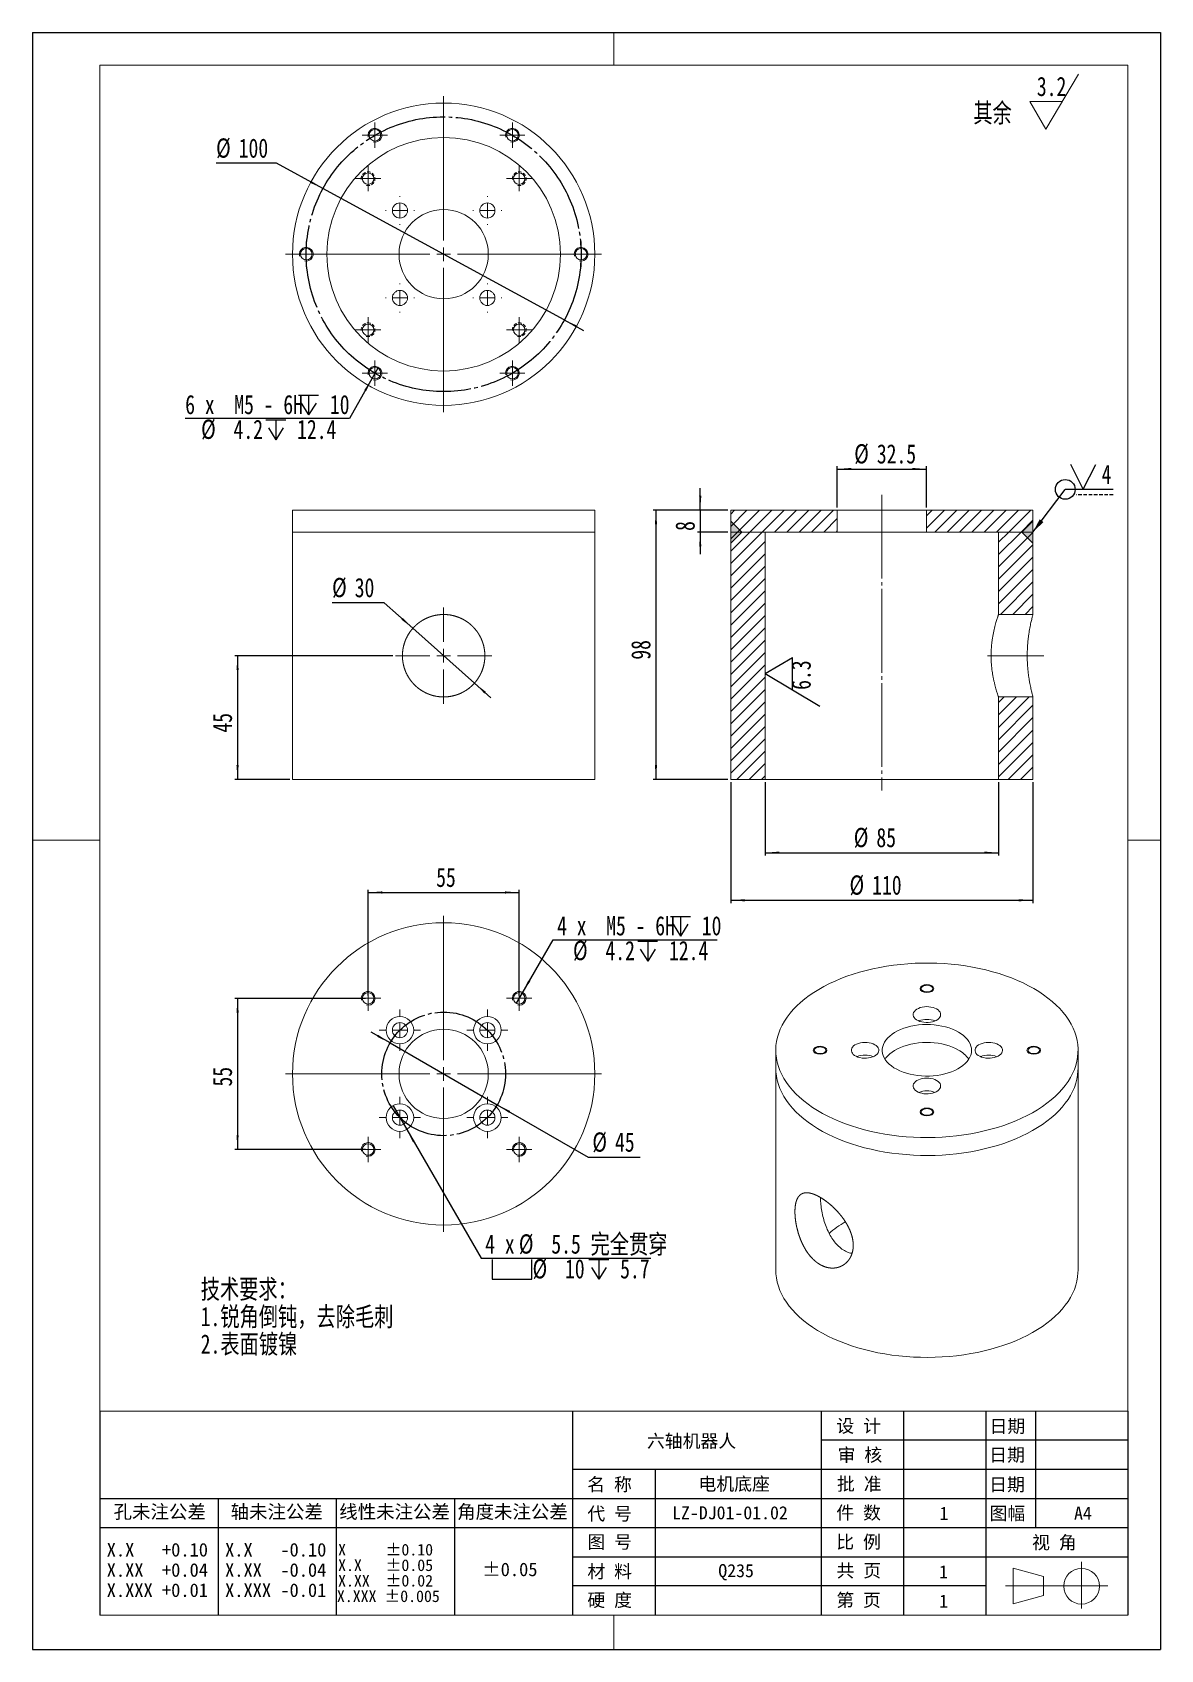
# Model space of a CAD drawing. Header units: millimetres. Extents: x 5 to 416, y 3 to 592.
import ezdxf

# ---------------------------------------------------------------- set-up
doc = ezdxf.new("R2010")
doc.units = ezdxf.units.MM
for name, pattern in [('SLD-中心线', [34.29, 30.48, -1.27, 1.27, -1.27]), ('SLD-实线', [0]), ('SLD-虚线', [1.905, 1.27, -0.635])]:
    doc.linetypes.add(name, pattern=pattern)
for name, color, linetype in [('FORMAT', 7, 'SLD-实线'), ('中心线层', 1, 'SLD-中心线'), ('图框', 7, 'SLD-实线'), ('文字层', 7, 'SLD-实线'), ('标注层', 96, 'SLD-实线')]:
    doc.layers.add(name, color=color, linetype=linetype)
doc.layers.add('粗实线', color=7, linetype='SLD-实线', lineweight=15)
doc.styles.add('SLDTEXTSTYLE0', font='HYSWLONGFANGSONG.TTF', dxfattribs={"bigfont": 'bigfont'})
doc.styles.add('SLDTEXTSTYLE1', font='SIMSUN.TTC')
doc.styles.add('SLDTEXTSTYLE2', font='SIMSUN.TTC', dxfattribs={"bigfont": 'bigfont'})
doc.styles.add('SLDTEXTSTYLE3', font='HYSWLONGFANGSONG.TTF')
doc.styles.get("Standard").update_dxf_attribs({"font": 'HYSWLONGFANGSONG.TTF'})
doc.dimstyles.new('SLDDIMSTYLE0', dxfattribs={"dimtxt": 7, "dimasz": 5.2, "dimexe": 0, "dimexo": 0.0625, "dimgap": 1.75, "dimtad": 1, "dimdec": 3, "dimlfac": 2, "dimrnd": 1e-09, "dimzin": 12, "dimdsep": 46, "dimtxsty": 'SLDTEXTSTYLE3', "dimsah": 1, "dimcen": 0.09, "dimadec": 0, "dimazin": 3, "dimtfac": 1, "dimtdec": 3, "dimtofl": 0, "dimtmove": 0, "dimatfit": 3, "dimfxl": 0, "dimfrac": 2, "dimtolj": 1, "dimtzin": 12, "dimarcsym": 0})
doc.dimstyles.new('SLDDIMSTYLE1', dxfattribs={"dimtxt": 7, "dimasz": 5.2, "dimexe": 0, "dimexo": 0.0625, "dimgap": 1.75, "dimtad": 0, "dimtih": 1, "dimtoh": 1, "dimdec": 3, "dimlfac": 2, "dimrnd": 1e-09, "dimzin": 12, "dimdsep": 46, "dimtxsty": 'SLDTEXTSTYLE3', "dimsah": 1, "dimcen": 0, "dimadec": 0, "dimazin": 3, "dimtfac": 1, "dimtdec": 3, "dimtmove": 0, "dimatfit": 3, "dimfxl": 0, "dimfrac": 2, "dimtolj": 1, "dimtzin": 12, "dimarcsym": 0})
doc.dimstyles.new('SLDDIMSTYLE2', dxfattribs={"dimtxt": 7, "dimasz": 5.2, "dimexe": 0, "dimexo": 0.0625, "dimgap": 1.75, "dimtad": 1, "dimdec": 3, "dimlfac": 2, "dimrnd": 1e-09, "dimzin": 12, "dimdsep": 46, "dimtxsty": 'SLDTEXTSTYLE3', "dimsah": 1, "dimcen": 0.09, "dimadec": 0, "dimazin": 3, "dimtfac": 1, "dimtdec": 3, "dimtmove": 0, "dimatfit": 0, "dimfxl": 0, "dimfrac": 2, "dimtolj": 1, "dimtzin": 12, "dimarcsym": 0})
doc.dimstyles.new('SLDDIMSTYLE3', dxfattribs={"dimtxt": 0, "dimasz": 5.2, "dimexe": 0, "dimexo": 0.0625, "dimgap": 0, "dimtad": 0, "dimtih": 1, "dimtoh": 1, "dimdec": 0, "dimrnd": 1e-09, "dimzin": 0, "dimdsep": 46, "dimtxsty": 'Standard', "dimsah": 1, "dimcen": 0.09, "dimadec": 0, "dimazin": 0, "dimtfac": 5.2, "dimtdec": 0, "dimtofl": 0, "dimtmove": 0, "dimatfit": 3, "dimfxl": 0, "dimfrac": 2, "dimtolj": 1, "dimtzin": 0, "dimarcsym": 0})
doc.dimstyles.new('SLDDIMSTYLE4', dxfattribs={"dimtxt": 7, "dimasz": 5.2, "dimexe": 0, "dimexo": 0.0625, "dimgap": 1.75, "dimtad": 0, "dimtih": 1, "dimtoh": 1, "dimdec": 3, "dimlfac": 2, "dimrnd": 1e-09, "dimzin": 12, "dimdsep": 46, "dimtxsty": 'SLDTEXTSTYLE3', "dimsah": 1, "dimcen": 0, "dimadec": 0, "dimazin": 3, "dimtfac": 1, "dimtdec": 3, "dimtmove": 0, "dimatfit": 3, "dimfxl": 0, "dimfrac": 2, "dimtolj": 1, "dimtzin": 12, "dimarcsym": 0})
doc.dimstyles.new('SLDDIMSTYLE5', dxfattribs={"dimtxt": 7, "dimasz": 5.2, "dimexe": 0, "dimexo": 0.0625, "dimgap": 1.75, "dimtad": 0, "dimtih": 1, "dimtoh": 1, "dimdec": 0, "dimlfac": 2, "dimrnd": 1e-09, "dimzin": 12, "dimdsep": 46, "dimtxsty": 'SLDTEXTSTYLE3', "dimblk1": 'NONE', "dimsah": 1, "dimcen": 0, "dimadec": 0, "dimazin": 3, "dimtfac": 1, "dimtdec": 3, "dimtmove": 0, "dimatfit": 3, "dimldrblk": 'NONE', "dimfxl": 0, "dimfrac": 2, "dimtolj": 1, "dimtzin": 12, "dimarcsym": 0})

msp = doc.modelspace()

# ---------------------------------------------------------------- texts
at = {"color": 7, "linetype": 'SLD-实线', "lineweight": 0}
for s, insert, char_height, attachment_point, style in [('\\M+191B4\\M+1975D', (347.42893, 565.80423), 7, 1, 'SLDTEXTSTYLE0'), ('\\M+1985A轴\\M+18AF7\\M+18AED\\M+1906C', (244.89512, 81.33026), 4.7625, 2, 'SLDTEXTSTYLE2'), ('电\\M+18AF7\\M+192EA\\M+18DC0', (260.41189, 65.69504), 4.7625, 2, 'SLDTEXTSTYLE2'), ('LZ-DJ01-01.02', (258.874, 55.21165), 4.7625, 2, 'SLDTEXTSTYLE1'), ('1', (336.74016, 54.99888), 4.7625, 2, 'SLDTEXTSTYLE1'), ('Q235', (261.10642, 34.14365), 4.7625, 2, 'SLDTEXTSTYLE1')]:
    msp.add_mtext(s, dxfattribs=dict(at, insert=insert, char_height=char_height, attachment_point=attachment_point, style=style))
at = {"layer": 'FORMAT', "attachment_point": 2}
for s, insert, char_height, style in [('设 计', (305.6882, 86.81279), 4.7625, 'SLDTEXTSTYLE2'), ('\\M+193FA\\M+18AFA', (359.79121, 86.71877), 4.7625, 'SLDTEXTSTYLE2'), ('审 \\M+18A6A', (306.16217, 76.24892), 4.7625, 'SLDTEXTSTYLE2'), ('\\M+193FA\\M+18AFA', (359.73639, 76.28646), 4.7625, 'SLDTEXTSTYLE2'), ('\\M+196BC \\M+18FCC', (215.04501, 65.51275), 4.7625, 'SLDTEXTSTYLE2'), ('\\M+194E1 \\M+18F79', (305.93309, 65.69504), 4.7625, 'SLDTEXTSTYLE2'), ('\\M+193FA\\M+18AFA', (359.70362, 65.50206), 4.7625, 'SLDTEXTSTYLE2'), ('\\M+18D45\\M+196A2\\M+1928D\\M+18CF6\\M+18DB7', (51.35219, 55.6606), 4.925, 'SLDTEXTSTYLE2'), ('轴\\M+196A2\\M+1928D\\M+18CF6\\M+18DB7', (93.94463, 55.6606), 4.925, 'SLDTEXTSTYLE2'), ('线\\M+190AB\\M+196A2\\M+1928D\\M+18CF6\\M+18DB7', (136.81793, 55.6606), 4.925, 'SLDTEXTSTYLE2'), ('\\M+18A70\\M+19378\\M+196A2\\M+1928D\\M+18CF6\\M+18DB7', (179.7183, 55.6606), 4.925, 'SLDTEXTSTYLE2'), ('\\M+191E3 \\M+18D86', (215.10496, 54.86395), 4.7625, 'SLDTEXTSTYLE2'), ('\\M+18C8F \\M+19094', (305.6882, 55.21165), 4.7625, 'SLDTEXTSTYLE2'), ('图\\M+1959D', (359.82103, 54.99888), 4.7625, 'SLDTEXTSTYLE2'), ('A4', (387.31882, 55.05), 4.7625, 'SLDTEXTSTYLE1'), ('图 \\M+18D86', (215.10496, 44.59668), 4.7625, 'SLDTEXTSTYLE2'), ('\\M+194E4 \\M+197E1', (305.6882, 44.59668), 4.7625, 'SLDTEXTSTYLE2'), ('视 \\M+18A70', (376.92266, 44.3817), 4.7625, 'SLDTEXTSTYLE2'), ('±0.05', (178.78083, 34.67558), 4.925, 'SLDTEXTSTYLE1'), ('\\M+18DDE \\M+197BF', (215.10496, 33.81717), 4.7625, 'SLDTEXTSTYLE2'), ('\\M+18BA4 页', (305.76509, 34.14365), 4.7625, 'SLDTEXTSTYLE2'), ('1', (336.59568, 33.68769), 4.7625, 'SLDTEXTSTYLE1'), ('\\M+18D64 \\M+19378', (215.10496, 23.42723), 4.7625, 'SLDTEXTSTYLE2'), ('\\M+191E6 页', (305.6882, 23.42723), 4.7625, 'SLDTEXTSTYLE2'), ('1', (336.62628, 23.03221), 4.7625, 'SLDTEXTSTYLE1')]:
    msp.add_mtext(s, dxfattribs=dict(at, insert=insert, char_height=char_height, style=style))

# ---------------------------------------------------------------- blocks, each defined once
blk = doc.blocks.new('SW_NOTE_0')
at = {"color": 0, "linetype": 'SLD-实线', "lineweight": 0, "char_height": 7, "attachment_point": 1, "style": 'SLDTEXTSTYLE0'}
for s, insert in [('\\M+18B5A术\\M+19776\\M+18B81\\M+18146', (0, 9.02)), ('1.锐\\M+18A70\\M+1937C钝\\M+18143\\M+18B8E\\M+18F9C\\M+196D1\\M+18E68', (0, -0.98)), ('2.\\M+1955C\\M+196CA镀镍', (0, -10.98))]:
    blk.add_mtext(s, dxfattribs=dict(at, insert=insert))
blk = doc.blocks.new('SW_NOTE_1')
at = {"layer": 'FORMAT', "color": 0, "char_height": 4.925, "attachment_point": 2, "style": 'SLDTEXTSTYLE1'}
for s, insert in [('X.X   +0.10', (15.24, 5.73)), ('X.XX  +0.04', (15.24, -1.63)), ('X.XXX +0.01', (15.24, -8.98))]:
    blk.add_mtext(s, dxfattribs=dict(at, insert=insert))
blk = doc.blocks.new('SW_NOTE_2')
at = {"layer": 'FORMAT', "color": 0, "char_height": 4.925, "attachment_point": 2, "style": 'SLDTEXTSTYLE1'}
for s, insert in [('X.X   -0.10', (15.24, 5.73)), ('X.XX  -0.04', (15.24, -1.63)), ('X.XXX -0.01', (15.24, -8.98))]:
    blk.add_mtext(s, dxfattribs=dict(at, insert=insert))
blk = doc.blocks.new('SW_NOTE_3')
at = {"layer": 'FORMAT', "color": 0, "char_height": 4.2333, "attachment_point": 2, "style": 'SLDTEXTSTYLE1'}
for s, insert in [('X     ±0.10', (14.35, 4.93)), ('X.X   ±0.05', (14.35, -0.72)), (' X.XXX ±0.005', (13.91, -12.01)), ('X.XX  ±0.02', (14.35, -6.36))]:
    blk.add_mtext(s, dxfattribs=dict(at, insert=insert))
blk = doc.blocks.new('SW_SFSYMBOL_0')
at = {"color": 0, "linetype": 'SLD-实线', "lineweight": 0}
for p, q in [((3.3, -10), (15.1, 10)), ((3.3, -10), (-2.6, 0)), ((9.2, 0), (-2.6, 0))]:
    blk.add_line(p, q, dxfattribs=at)
at = {"color": 0, "linetype": 'SLD-实线', "lineweight": 0, "insert": (0, 9.02), "char_height": 7, "attachment_point": 1, "style": 'SLDTEXTSTYLE3'}
blk.add_mtext('3.2', dxfattribs=at)
blk = doc.blocks.new('_D')
at = {"layer": '标注层'}
for p, q in [((136.18, 364.73), (78.68, 364.73)), ((79.68, 364.73), (79.68, 319.73)), ((98.68, 319.73), (78.68, 319.73))]:
    blk.add_line(p, q, dxfattribs=at)
for points in [[(79.68, 364.73), (79.28, 359.53), (80.08, 359.53)], [(79.68, 319.73), (80.08, 324.93), (79.28, 324.93)]]:
    blk.add_solid(points, dxfattribs=at)
at = {"layer": '标注层', "insert": (70.65, 336.76, 0.1), "char_height": 7, "attachment_point": 1, "rotation": 90, "style": 'SLDTEXTSTYLE3'}
blk.add_mtext('45', dxfattribs=at)
blk = doc.blocks.new('_D_1')
at = {"layer": '标注层'}
for p, q in [((133.03, 383.99), (114.09, 383.99)), ((143.47, 374.7), (133.03, 383.99)), ((165.88, 354.76), (143.47, 374.7)), ((165.88, 354.76), (171.86, 349.44))]:
    blk.add_line(p, q, dxfattribs=at)
for points in [[(143.47, 374.7), (139.85, 378.46), (139.32, 377.86)], [(165.88, 354.76), (169.5, 351), (170.04, 351.6)]]:
    blk.add_solid(points, dxfattribs=at)
at = {"layer": '标注层', "char_height": 7, "attachment_point": 1, "style": 'SLDTEXTSTYLE3'}
for s, insert in [('%%c', (114.09, 393.05, 0.1)), ('30', (122.32, 393.02, 0.1))]:
    blk.add_mtext(s, dxfattribs=dict(at, insert=insert))
blk = doc.blocks.new('SW_CENTERMARKSYMBOL_0')
at = {"color": 0, "linetype": 'SLD-实线', "lineweight": 0}
for p, q in [((0, 5), (0, 17.5)), ((-5, 0), (-17.5, 0)), ((0, 0), (-2.5, 0)), ((0, 0), (0, 2.5)), ((0, 0), (0, -2.5)), ((0, 0), (2.5, 0)), ((5, 0), (17.5, 0)), ((0, -5), (0, -17.5))]:
    blk.add_line(p, q, dxfattribs=at)
blk = doc.blocks.new('_D_2')
at = {"layer": '标注层'}
for p, q in [((271.63, 318.73), (271.63, 292.04)), ((356.63, 318.73), (356.63, 292.04)), ((271.63, 293.04), (356.63, 293.04))]:
    blk.add_line(p, q, dxfattribs=at)
for points in [[(271.63, 293.04), (276.83, 292.64), (276.83, 293.44)], [(356.63, 293.04), (351.43, 293.44), (351.43, 292.64)]]:
    blk.add_solid(points, dxfattribs=at)
at = {"layer": '标注层', "char_height": 7, "attachment_point": 1, "style": 'SLDTEXTSTYLE3'}
for s, insert in [('%%c', (303.93, 302.09, 0.1)), ('85', (312.16, 302.06, 0.1))]:
    blk.add_mtext(s, dxfattribs=dict(at, insert=insert))
blk = doc.blocks.new('_D_3')
at = {"layer": '标注层'}
for p, q in [((259.13, 318.73), (259.13, 274.73)), ((369.13, 318.73), (369.13, 274.73)), ((259.13, 275.73), (369.13, 275.73))]:
    blk.add_line(p, q, dxfattribs=at)
for points in [[(259.13, 275.73), (264.33, 275.33), (264.33, 276.13)], [(369.13, 275.73), (363.93, 276.13), (363.93, 275.33)]]:
    blk.add_solid(points, dxfattribs=at)
at = {"layer": '标注层', "char_height": 7, "attachment_point": 1, "style": 'SLDTEXTSTYLE3'}
for s, insert in [('%%c', (302.39, 284.78, 0.1)), ('110', (310.62, 284.75, 0.1))]:
    blk.add_mtext(s, dxfattribs=dict(at, insert=insert))
blk = doc.blocks.new('_D_4')
at = {"layer": '标注层'}
for p, q in [((297.88, 418.73), (297.88, 433.68)), ((297.88, 432.68), (330.38, 432.68)), ((330.38, 418.73), (330.38, 433.68))]:
    blk.add_line(p, q, dxfattribs=at)
for points in [[(297.88, 432.68), (303.08, 432.28), (303.08, 433.08)], [(330.38, 432.68), (325.18, 433.08), (325.18, 432.28)]]:
    blk.add_solid(points, dxfattribs=at)
at = {"layer": '标注层', "char_height": 7, "attachment_point": 1, "style": 'SLDTEXTSTYLE3'}
for s, insert in [('%%c', (304.09, 441.73, 0.1)), ('32.5', (312.32, 441.7, 0.1))]:
    blk.add_mtext(s, dxfattribs=dict(at, insert=insert))
blk = doc.blocks.new('_D_5')
at = {"layer": '标注层'}
for p, q in [((248.05, 417.73), (248.05, 425.73)), ((258.13, 417.73), (247.05, 417.73)), ((248.05, 417.73), (248.05, 409.73)), ((258.13, 409.73), (247.05, 409.73)), ((248.05, 409.73), (248.05, 401.73))]:
    blk.add_line(p, q, dxfattribs=at)
for points in [[(248.05, 417.73), (248.45, 422.93), (247.65, 422.93)], [(248.05, 409.73), (247.65, 404.53), (248.45, 404.53)]]:
    blk.add_solid(points, dxfattribs=at)
at = {"layer": '标注层', "insert": (239.03, 410.15, 0.1), "char_height": 7, "attachment_point": 1, "rotation": 90, "style": 'SLDTEXTSTYLE3'}
blk.add_mtext('8', dxfattribs=at)
blk = doc.blocks.new('_D_6')
at = {"layer": '标注层'}
for p, q in [((258.13, 417.73), (230.94, 417.73)), ((231.94, 417.73), (231.94, 319.73)), ((258.13, 319.73), (230.94, 319.73))]:
    blk.add_line(p, q, dxfattribs=at)
for points in [[(231.94, 417.73), (231.54, 412.53), (232.34, 412.53)], [(231.94, 319.73), (232.34, 324.93), (231.54, 324.93)]]:
    blk.add_solid(points, dxfattribs=at)
at = {"layer": '标注层', "insert": (222.92, 363.29, 0.1), "char_height": 7, "attachment_point": 1, "rotation": 90, "style": 'SLDTEXTSTYLE3'}
blk.add_mtext('98', dxfattribs=at)
blk = doc.blocks.new('SW_SFSYMBOL_1')
at = {"layer": '文字层', "color": 0}
for p, q in [((-18.64, 5.9), (-8.65, 11.8)), ((-8.65, 0), (-8.65, 11.8)), ((-18.64, 5.9), (1.35, -5.9))]:
    blk.add_line(p, q, dxfattribs=at)
at = {"layer": '文字层', "color": 0, "insert": (-9.02, 0), "char_height": 7, "attachment_point": 1, "rotation": 90, "style": 'SLDTEXTSTYLE3'}
blk.add_mtext('6.3', dxfattribs=at)
blk = doc.blocks.new('SW_SYMBOL_WELD_BUSV')
at = {"layer": '文字层', "color": 0}
for q in [(0, 2000), (2000, 2000)]:
    blk.add_line((1000, 0), q, dxfattribs=at)
blk = doc.blocks.new('SW_WELDSYMBOL_0')
at = {"layer": '文字层', "color": 0}
blk.add_line((17.43, 0), (0, 0), dxfattribs=at)
at = {"layer": '文字层', "color": 0, "linetype": 'SLD-虚线'}
blk.add_line((17.43, -2), (4, -2), dxfattribs=at)
at = {"layer": '文字层', "color": 0}
blk.add_circle((0, 0), 3.6, dxfattribs=at)
at = {"layer": '文字层', "color": 0, "xscale": 0.004511737089201878, "yscale": 0.004511737089201878, "zscale": 0.004511737089201878}
blk.add_blockref('SW_SYMBOL_WELD_BUSV', (2.06, 0.1), dxfattribs=at)
at = {"layer": '文字层', "color": 0, "insert": (13.24, 9.02), "char_height": 7, "attachment_point": 1, "style": 'SLDTEXTSTYLE3'}
blk.add_mtext('4', dxfattribs=at)
blk = doc.blocks.new('_D_7')
at = {"layer": '标注层'}
for p, q in [((93.88, 543.94), (71.87, 543.94)), ((110.76, 534.75), (93.88, 543.94)), ((198.59, 486.95), (110.76, 534.75)), ((198.59, 486.95), (205.62, 483.12))]:
    blk.add_line(p, q, dxfattribs=at)
for points in [[(110.76, 534.75), (106.39, 537.59), (106, 536.89)], [(198.59, 486.95), (202.97, 484.11), (203.35, 484.81)]]:
    blk.add_solid(points, dxfattribs=at)
at = {"layer": '标注层', "char_height": 7, "attachment_point": 1, "style": 'SLDTEXTSTYLE3'}
for s, insert in [('%%c', (71.87, 553, 0.1)), ('100', (80.1, 552.97, 0.1))]:
    blk.add_mtext(s, dxfattribs=dict(at, insert=insert))
blk = doc.blocks.new('SW_SYMBOL_HOLE_DEPTH')
at = {"layer": '标注层', "color": 0}
for p, q in [((0, 1750), (1600, 1750)), ((800, 1750), (800, 150)), ((200, 1110), (800, 150)), ((1400, 1110), (800, 150))]:
    blk.add_line(p, q, dxfattribs=at)
blk = doc.blocks.new('_D_8')
at = {"layer": '标注层'}
for p, q in [((128.65, 465.72), (120.41, 451.01)), ((130.7, 469.38), (128.65, 465.72)), ((120.41, 451.01), (60.63, 451.01))]:
    blk.add_line(p, q, dxfattribs=at)
blk.add_solid([(128.65, 465.72), (125.76, 461.38), (126.46, 460.98)], dxfattribs=at)
at = {"layer": '标注层', "xscale": 0.004511737089201878, "yscale": 0.004511737089201878, "zscale": 0.004511737089201878}
for p in [(101.91, 451.67), (89.98, 442.64)]:
    blk.add_blockref('SW_SYMBOL_HOLE_DEPTH', p, dxfattribs=at)
at = {"layer": '标注层', "char_height": 7, "attachment_point": 1, "style": 'SLDTEXTSTYLE3'}
for s, insert in [('6 x  M5 - 6H ', (60.63, 459.65, 49.1)), (' 10', (109.71, 459.65, 49.1)), ('%%c', (66.42, 450.65, 49.1)), (' 4.2 ', (74.65, 450.62, 49.1)), (' 12.4', (97.78, 450.62, 49.1))]:
    blk.add_mtext(s, dxfattribs=dict(at, insert=insert))
blk = doc.blocks.new('_NONE')
blk = doc.blocks.new('SW_CENTERMARKSYMBOL_1')
at = {"color": 0, "linetype": 'SLD-实线', "lineweight": 0}
for p, q in [((0, 5), (0, 57.5)), ((-5, 0), (-57.5, 0)), ((0, 0), (-2.5, 0)), ((0, 0), (0, 2.5)), ((0, 0), (0, -2.5)), ((0, 0), (2.5, 0)), ((5, 0), (57.5, 0)), ((0, -5), (0, -57.5))]:
    blk.add_line(p, q, dxfattribs=at)
blk = doc.blocks.new('SW_CENTERMARKSYMBOL_2')
at = {"color": 0, "linetype": 'SLD-实线', "lineweight": 0}
for p, q in [((-5, 0), (-5.25, 0)), ((0, 0), (-2.5, 0)), ((0, 5), (0, 5.25)), ((0, 0), (0, 2.5)), ((0, 0), (0, -2.5)), ((0, 0), (2.5, 0)), ((5, 0), (5.25, 0)), ((0, -5), (0, -5.25))]:
    blk.add_line(p, q, dxfattribs=at)
blk = doc.blocks.new('SW_CENTERMARKSYMBOL_3')
at = {"color": 0, "linetype": 'SLD-实线', "lineweight": 0}
for p, q in [((-5, 0), (-5.25, 0)), ((0, 0), (-2.5, 0)), ((0, 5), (0, 5.25)), ((0, 0), (0, 2.5)), ((0, 0), (0, -2.5)), ((0, 0), (2.5, 0)), ((5, 0), (5.25, 0)), ((0, -5), (0, -5.25))]:
    blk.add_line(p, q, dxfattribs=at)
blk = doc.blocks.new('SW_CENTERMARKSYMBOL_4')
at = {"color": 0, "linetype": 'SLD-实线', "lineweight": 0}
for p, q in [((-5, 0), (-5.25, 0)), ((0, 0), (-2.5, 0)), ((0, 5), (0, 5.25)), ((0, 0), (0, 2.5)), ((0, 0), (0, -2.5)), ((0, 0), (2.5, 0)), ((5, 0), (5.25, 0)), ((0, -5), (0, -5.25))]:
    blk.add_line(p, q, dxfattribs=at)
blk = doc.blocks.new('SW_CENTERMARKSYMBOL_5')
at = {"color": 0, "linetype": 'SLD-实线', "lineweight": 0}
for p, q in [((-5, 0), (-5.25, 0)), ((0, 0), (-2.5, 0)), ((0, 5), (0, 5.25)), ((0, 0), (0, 2.5)), ((0, 0), (0, -2.5)), ((0, 0), (2.5, 0)), ((5, 0), (5.25, 0)), ((0, -5), (0, -5.25))]:
    blk.add_line(p, q, dxfattribs=at)
blk = doc.blocks.new('SW_CENTERMARKSYMBOL_6')
at = {"color": 0, "linetype": 'SLD-实线', "lineweight": 0}
for p, q in [((-2.5, 0), (-4.6, 0)), ((0, 0), (-2.5, 0)), ((0, 2.5), (0, 4.6)), ((0, 0), (0, 2.5)), ((0, 0), (0, -2.5)), ((0, 0), (2.5, 0)), ((2.5, 0), (4.6, 0)), ((0, -2.5), (0, -4.6))]:
    blk.add_line(p, q, dxfattribs=at)
blk = doc.blocks.new('SW_CENTERMARKSYMBOL_7')
at = {"color": 0, "linetype": 'SLD-实线', "lineweight": 0}
for p, q in [((-2.5, 0), (-4.6, 0)), ((0, 0), (-2.5, 0)), ((0, 2.5), (0, 4.6)), ((0, 0), (0, 2.5)), ((0, 0), (0, -2.5)), ((0, 0), (2.5, 0)), ((2.5, 0), (4.6, 0)), ((0, -2.5), (0, -4.6))]:
    blk.add_line(p, q, dxfattribs=at)
blk = doc.blocks.new('SW_CENTERMARKSYMBOL_8')
at = {"color": 0, "linetype": 'SLD-实线', "lineweight": 0}
for p, q in [((-2.5, 0), (-4.6, 0)), ((0, 0), (-2.5, 0)), ((0, 2.5), (0, 4.6)), ((0, 0), (0, 2.5)), ((0, 0), (0, -2.5)), ((0, 0), (2.5, 0)), ((2.5, 0), (4.6, 0)), ((0, -2.5), (0, -4.6))]:
    blk.add_line(p, q, dxfattribs=at)
blk = doc.blocks.new('SW_CENTERMARKSYMBOL_9')
at = {"color": 0, "linetype": 'SLD-实线', "lineweight": 0}
for p, q in [((-2.5, 0), (-4.6, 0)), ((0, 0), (-2.5, 0)), ((0, 2.5), (0, 4.6)), ((0, 0), (0, 2.5)), ((0, 0), (0, -2.5)), ((0, 0), (2.5, 0)), ((2.5, 0), (4.6, 0)), ((0, -2.5), (0, -4.6))]:
    blk.add_line(p, q, dxfattribs=at)
blk = doc.blocks.new('SW_CENTERMARKSYMBOL_10')
at = {"color": 0, "linetype": 'SLD-实线', "lineweight": 0}
for p, q in [((-2.5, 0), (-4.6, 0)), ((0, 0), (-2.5, 0)), ((0, 2.5), (0, 4.6)), ((0, 0), (0, 2.5)), ((0, 0), (0, -2.5)), ((0, 0), (2.5, 0)), ((2.5, 0), (4.6, 0)), ((0, -2.5), (0, -4.6))]:
    blk.add_line(p, q, dxfattribs=at)
blk = doc.blocks.new('SW_CENTERMARKSYMBOL_11')
at = {"color": 0, "linetype": 'SLD-实线', "lineweight": 0}
for p, q in [((-2.5, 0), (-4.6, 0)), ((0, 0), (-2.5, 0)), ((0, 2.5), (0, 4.6)), ((0, 0), (0, 2.5)), ((0, 0), (0, -2.5)), ((0, 0), (2.5, 0)), ((2.5, 0), (4.6, 0)), ((0, -2.5), (0, -4.6))]:
    blk.add_line(p, q, dxfattribs=at)
blk = doc.blocks.new('SW_CENTERMARKSYMBOL_12')
at = {"color": 0, "linetype": 'SLD-实线', "lineweight": 0}
for p, q in [((-2.5, 0), (-4.6, 0)), ((0, 0), (-2.5, 0)), ((0, 2.5), (0, 4.6)), ((0, 0), (0, 2.5)), ((0, 0), (0, -2.5)), ((0, 0), (2.5, 0)), ((2.5, 0), (4.6, 0)), ((0, -2.5), (0, -4.6))]:
    blk.add_line(p, q, dxfattribs=at)
blk = doc.blocks.new('SW_CENTERMARKSYMBOL_13')
at = {"color": 0, "linetype": 'SLD-实线', "lineweight": 0}
for p, q in [((-2.5, 0), (-4.6, 0)), ((0, 0), (-2.5, 0)), ((0, 2.5), (0, 4.6)), ((0, 0), (0, 2.5)), ((0, 0), (0, -2.5)), ((0, 0), (2.5, 0)), ((2.5, 0), (4.6, 0)), ((0, -2.5), (0, -4.6))]:
    blk.add_line(p, q, dxfattribs=at)
blk = doc.blocks.new('SW_CENTERMARKSYMBOL_14')
at = {"color": 0, "linetype": 'SLD-实线', "lineweight": 0}
for p, q in [((-2.5, 0), (-4.6, 0)), ((0, 0), (-2.5, 0)), ((0, 2.5), (0, 4.6)), ((0, 0), (0, 2.5)), ((0, 0), (0, -2.5)), ((0, 0), (2.5, 0)), ((2.5, 0), (4.6, 0)), ((0, -2.5), (0, -4.6))]:
    blk.add_line(p, q, dxfattribs=at)
blk = doc.blocks.new('SW_CENTERMARKSYMBOL_15')
at = {"color": 0, "linetype": 'SLD-实线', "lineweight": 0}
for p, q in [((-2.5, 0), (-4.6, 0)), ((0, 0), (-2.5, 0)), ((0, 2.5), (0, 4.6)), ((0, 0), (0, 2.5)), ((0, 0), (0, -2.5)), ((0, 0), (2.5, 0)), ((2.5, 0), (4.6, 0)), ((0, -2.5), (0, -4.6))]:
    blk.add_line(p, q, dxfattribs=at)
blk = doc.blocks.new('_D_9')
at = {"layer": '标注层'}
for p, q in [((135.19, 223.79), (128.26, 227.78)), ((135.19, 223.79), (174.17, 201.3)), ((174.17, 201.3), (207.3, 182.19)), ((207.3, 182.19), (226.24, 182.19))]:
    blk.add_line(p, q, dxfattribs=at)
for points in [[(135.19, 223.79), (130.88, 226.73), (130.48, 226.04)], [(174.17, 201.3), (178.47, 198.36), (178.87, 199.05)]]:
    blk.add_solid(points, dxfattribs=at)
at = {"layer": '标注层', "char_height": 7, "attachment_point": 1, "style": 'SLDTEXTSTYLE3'}
for s, insert in [('%%c', (208.8, 191.24, 0.1)), ('45', (217.03, 191.21, 0.1))]:
    blk.add_mtext(s, dxfattribs=dict(at, insert=insert))
blk = doc.blocks.new('_D_10')
at = {"layer": '标注层'}
for p, q in [((126.18, 240.04), (78.68, 240.04)), ((79.68, 240.04), (79.68, 185.04)), ((126.18, 185.04), (78.68, 185.04))]:
    blk.add_line(p, q, dxfattribs=at)
for points in [[(79.68, 240.04), (79.28, 234.84), (80.08, 234.84)], [(79.68, 185.04), (80.08, 190.24), (79.28, 190.24)]]:
    blk.add_solid(points, dxfattribs=at)
at = {"layer": '标注层', "insert": (70.65, 207.94, -48.9), "char_height": 7, "attachment_point": 1, "rotation": 90, "style": 'SLDTEXTSTYLE3'}
blk.add_mtext('55', dxfattribs=at)
blk = doc.blocks.new('_D_11')
at = {"layer": '标注层'}
for p, q in [((127.18, 241.04), (127.18, 279.56)), ((127.18, 278.56), (182.18, 278.56)), ((182.18, 241.04), (182.18, 279.56))]:
    blk.add_line(p, q, dxfattribs=at)
for points in [[(127.18, 278.56), (132.38, 278.16), (132.38, 278.96)], [(182.18, 278.56), (176.98, 278.96), (176.98, 278.16)]]:
    blk.add_solid(points, dxfattribs=at)
at = {"layer": '标注层', "insert": (151.95, 287.59, -48.9), "char_height": 7, "attachment_point": 1, "style": 'SLDTEXTSTYLE3'}
blk.add_mtext('55', dxfattribs=at)
blk = doc.blocks.new('_D_12')
at = {"layer": '标注层'}
for p, q in [((183.23, 241.86), (194.47, 261.32)), ((194.47, 261.32), (254.26, 261.32)), ((181.13, 238.23), (183.23, 241.86))]:
    blk.add_line(p, q, dxfattribs=at)
blk.add_solid([(183.23, 241.86), (186.18, 246.17), (185.48, 246.57)], dxfattribs=at)
at = {"layer": '标注层', "xscale": 0.004511737089201878, "yscale": 0.004511737089201878, "zscale": 0.004511737089201878}
for p in [(237.26, 261.98), (225.32, 252.95)]:
    blk.add_blockref('SW_SYMBOL_HOLE_DEPTH', p, dxfattribs=at)
at = {"layer": '标注层', "char_height": 7, "attachment_point": 1, "style": 'SLDTEXTSTYLE3'}
for s, insert in [('4 x  M5 - 6H ', (195.97, 269.96, -48.9)), (' 10', (245.05, 269.96, -48.9)), ('%%c', (201.76, 260.96, -48.9)), (' 4.2 ', (209.99, 260.93, -48.9)), (' 12.4', (233.12, 260.93, -48.9))]:
    blk.add_mtext(s, dxfattribs=dict(at, insert=insert))
blk = doc.blocks.new('SW_SYMBOL_HOLE_SPOT')
at = {"layer": '标注层', "color": 0}
for p, q in [((0, 1750), (0, 150)), ((3200, 150), (3200, 1750)), ((0, 150), (3200, 150))]:
    blk.add_line(p, q, dxfattribs=at)
blk = doc.blocks.new('_D_13')
at = {"layer": '标注层'}
for p, q in [((136.27, 200.96), (141.27, 192.3)), ((141.27, 192.3), (168.3, 145.49)), ((168.3, 145.49), (230.11, 145.49))]:
    blk.add_line(p, q, dxfattribs=at)
blk.add_solid([(141.27, 192.3), (143.52, 187.6), (144.21, 188)], dxfattribs=at)
at = {"layer": '标注层', "xscale": 0.004511737089201878, "yscale": 0.004511737089201878, "zscale": 0.004511737089201878}
for name, p in [('SW_SYMBOL_HOLE_SPOT', (172.31, 137.11)), ('SW_SYMBOL_HOLE_DEPTH', (207.54, 137.11))]:
    blk.add_blockref(name, p, dxfattribs=at)
at = {"layer": '标注层', "char_height": 7, "attachment_point": 1}
for s, insert, style in [('4 x ', (169.8, 154.13, -48.9), 'SLDTEXTSTYLE3'), ('%%c', (182.06, 154.15, -48.9), 'SLDTEXTSTYLE3'), (' 5.5 \\M+18AAE\\M+19153贯\\M+190FA', (190.29, 154.13, -48.9), 'SLDTEXTSTYLE0'), ('%%c', (187.04, 145.13, -48.9), 'SLDTEXTSTYLE3'), (' 10 ', (195.27, 145.1, -48.9), 'SLDTEXTSTYLE3'), (' 5.7', (215.33, 145.1, -48.9), 'SLDTEXTSTYLE3')]:
    blk.add_mtext(s, dxfattribs=dict(at, insert=insert, style=style))
blk = doc.blocks.new('SW_CENTERMARKSYMBOL_16')
at = {"color": 0, "linetype": 'SLD-实线', "lineweight": 0}
for p, q in [((0, 5), (0, 57.5)), ((-5, 0), (-57.5, 0)), ((0, 0), (-2.5, 0)), ((0, 0), (0, 2.5)), ((0, 0), (0, -2.5)), ((0, 0), (2.5, 0)), ((5, 0), (57.5, 0)), ((0, -5), (0, -57.5))]:
    blk.add_line(p, q, dxfattribs=at)
blk = doc.blocks.new('SW_CENTERMARKSYMBOL_17')
at = {"color": 0, "linetype": 'SLD-实线', "lineweight": 0}
for p, q in [((0, 5), (0, 7.5)), ((-5, 0), (-7.5, 0)), ((0, 0), (-2.5, 0)), ((0, 0), (0, 2.5)), ((0, 0), (0, -2.5)), ((0, 0), (2.5, 0)), ((5, 0), (7.5, 0)), ((0, -5), (0, -7.5))]:
    blk.add_line(p, q, dxfattribs=at)
blk = doc.blocks.new('SW_CENTERMARKSYMBOL_18')
at = {"color": 0, "linetype": 'SLD-实线', "lineweight": 0}
for p, q in [((0, 5), (0, 7.5)), ((-5, 0), (-7.5, 0)), ((0, 0), (-2.5, 0)), ((0, 0), (0, 2.5)), ((0, 0), (0, -2.5)), ((0, 0), (2.5, 0)), ((5, 0), (7.5, 0)), ((0, -5), (0, -7.5))]:
    blk.add_line(p, q, dxfattribs=at)
blk = doc.blocks.new('SW_CENTERMARKSYMBOL_19')
at = {"color": 0, "linetype": 'SLD-实线', "lineweight": 0}
for p, q in [((0, 5), (0, 7.5)), ((-5, 0), (-7.5, 0)), ((0, 0), (-2.5, 0)), ((0, 0), (0, 2.5)), ((0, 0), (0, -2.5)), ((0, 0), (2.5, 0)), ((5, 0), (7.5, 0)), ((0, -5), (0, -7.5))]:
    blk.add_line(p, q, dxfattribs=at)
blk = doc.blocks.new('SW_CENTERMARKSYMBOL_20')
at = {"color": 0, "linetype": 'SLD-实线', "lineweight": 0}
for p, q in [((0, 5), (0, 7.5)), ((-5, 0), (-7.5, 0)), ((0, 0), (-2.5, 0)), ((0, 0), (0, 2.5)), ((0, 0), (0, -2.5)), ((0, 0), (2.5, 0)), ((5, 0), (7.5, 0)), ((0, -5), (0, -7.5))]:
    blk.add_line(p, q, dxfattribs=at)
blk = doc.blocks.new('SW_CENTERMARKSYMBOL_21')
at = {"color": 0, "linetype": 'SLD-实线', "lineweight": 0}
for p, q in [((-2.5, 0), (-4.6, 0)), ((0, 0), (-2.5, 0)), ((0, 2.5), (0, 4.6)), ((0, 0), (0, 2.5)), ((0, 0), (0, -2.5)), ((0, 0), (2.5, 0)), ((2.5, 0), (4.6, 0)), ((0, -2.5), (0, -4.6))]:
    blk.add_line(p, q, dxfattribs=at)
blk = doc.blocks.new('SW_CENTERMARKSYMBOL_22')
at = {"color": 0, "linetype": 'SLD-实线', "lineweight": 0}
for p, q in [((-2.5, 0), (-4.6, 0)), ((0, 0), (-2.5, 0)), ((0, 2.5), (0, 4.6)), ((0, 0), (0, 2.5)), ((0, 0), (0, -2.5)), ((0, 0), (2.5, 0)), ((2.5, 0), (4.6, 0)), ((0, -2.5), (0, -4.6))]:
    blk.add_line(p, q, dxfattribs=at)
blk = doc.blocks.new('SW_CENTERMARKSYMBOL_23')
at = {"color": 0, "linetype": 'SLD-实线', "lineweight": 0}
for p, q in [((-2.5, 0), (-4.6, 0)), ((0, 0), (-2.5, 0)), ((0, 2.5), (0, 4.6)), ((0, 0), (0, 2.5)), ((0, 0), (0, -2.5)), ((0, 0), (2.5, 0)), ((2.5, 0), (4.6, 0)), ((0, -2.5), (0, -4.6))]:
    blk.add_line(p, q, dxfattribs=at)
blk = doc.blocks.new('SW_CENTERMARKSYMBOL_24')
at = {"color": 0, "linetype": 'SLD-实线', "lineweight": 0}
for p, q in [((-2.5, 0), (-4.6, 0)), ((0, 0), (-2.5, 0)), ((0, 2.5), (0, 4.6)), ((0, 0), (0, 2.5)), ((0, 0), (0, -2.5)), ((0, 0), (2.5, 0)), ((2.5, 0), (4.6, 0)), ((0, -2.5), (0, -4.6))]:
    blk.add_line(p, q, dxfattribs=at)

# ---------------------------------------------------------------- dimensions: what is measured, and where the dimension line sits
at = {"layer": '标注层'}
for p1, p2, dimstyle, picture, middle in [((110.76293, 534.75468), (198.59379, 486.94527), 'SLDDIMSTYLE4', '_D_7', (82.12702, 549.31409)), ((143.47205, 374.70195), (165.88467, 354.76016), 'SLDDIMSTYLE1', '_D_1', (122.80972, 389.36487)), ((174.1685, 201.30149), (135.18822, 223.78565), 'SLDDIMSTYLE4', '_D_9', (217.51739, 187.56155))]:
    dim = msp.add_diameter_dim_2p(p1=p1, p2=p2, dimstyle=dimstyle, dxfattribs=at)
    dim.commit()
    dim.dimension.update_dxf_attribs({"geometry": picture, "text_midpoint": middle, "dimtype": 163})
for p1, p2, text, picture, middle in [((130.70457, 469.38089), (128.65215, 465.71652), '<> x  M5 - 6H {\\fGDT;x} 10\\P%%c 4.2 {\\fGDT;x} 12.4\\P', '_D_8', (89.77301, 450.62589)), ((181.12821, 238.225), (183.2285, 241.86214), '<> x  M5 - 6H {\\fGDT;x} 10\\P%%c 4.2 {\\fGDT;x} 12.4\\P', '_D_12', (225.11288, 260.93871)), ((136.2686, 200.96388), (141.26831, 192.30346), '<> x %%c 5.5 完全贯穿\\P{\\fGDT;v}%%c 10 {\\fGDT;x} 5.7\\P', '_D_13', (199.95181, 145.10227))]:
    dim = msp.add_diameter_dim_2p(p1=p1, p2=p2, text=text, dimstyle='SLDDIMSTYLE5', override={"dimpost": '<>'}, dxfattribs=at)
    dim.commit()
    dim.dimension.update_dxf_attribs({"geometry": picture, "text_midpoint": middle, "dimtype": 163})
for base, p1, p2, picture, middle in [((330.37771, 432.68058), (297.87771, 417.73105), (330.37771, 417.73105), '_D_4', (315.87237, 432.68058)), ((369.12771, 275.73105), (259.12771, 319.73105), (369.12771, 319.73105), '_D_3', (312.64423, 275.73105)), ((356.62771, 293.03563), (271.62771, 319.73105), (356.62771, 319.73105), '_D_2', (312.64423, 293.03563))]:
    dim = msp.add_linear_dim(base=base, p1=p1, p2=p2, text='%%c<>', dimstyle='SLDDIMSTYLE0', dxfattribs=at)
    dim.commit()
    dim.dimension.update_dxf_attribs({"geometry": picture, "text_midpoint": middle, "dimtype": 160})
for base, p1, p2, dimstyle, picture, middle in [((248.05432, 409.73105), (259.12771, 417.73105), (259.12771, 409.73105), 'SLDDIMSTYLE2', '_D_5', (248.05432, 413.20807)), ((231.93914, 319.73105), (259.12771, 417.73105), (259.12771, 319.73105), 'SLDDIMSTYLE0', '_D_6', (231.93914, 367.88413)), ((79.67836, 319.73105), (137.17836, 364.73105), (99.67836, 319.73105), 'SLDDIMSTYLE0', '_D', (79.67836, 341.36123)), ((79.67836, 185.04357), (127.17836, 240.04357), (127.17836, 185.04357), 'SLDDIMSTYLE0', '_D_10', (79.67836, 212.54357))]:
    dim = msp.add_linear_dim(base=base, p1=p1, p2=p2, angle=90, dimstyle=dimstyle, dxfattribs=at)
    dim.commit()
    dim.dimension.update_dxf_attribs({"geometry": picture, "text_midpoint": middle, "dimtype": 160})
dim = msp.add_linear_dim(base=(182.17836, 278.56447), p1=(127.17836, 240.04357), p2=(182.17836, 240.04357), dimstyle='SLDDIMSTYLE0', dxfattribs=at)
dim.commit()
dim.dimension.update_dxf_attribs({"geometry": '_D_11', "text_midpoint": (156.55081, 278.56447), "dimtype": 160})

# ---------------------------------------------------------------- hatches: boundary and pattern name
at = {"linetype": 'SLD-实线', "lineweight": 0}
h = msp.add_hatch(dxfattribs=at)
h.set_pattern_fill('ANSI31', style=0)
h.paths.add_polyline_path([(259.12771, 409.73105), (297.87771, 409.73105), (297.87771, 417.73105), (259.12771, 417.73105)], flags=0)
at = {"linetype": 'Continuous'}
for points in [[(263.12771, 409.73105), (259.12771, 405.73105), (259.12771, 413.73105)], [(369.12771, 413.73105), (365.12771, 409.73105), (369.12771, 405.73105)]]:
    msp.add_hatch(color=7, dxfattribs=at).paths.add_polyline_path(points, flags=0)
at = {"linetype": 'SLD-实线', "lineweight": 0}
h = msp.add_hatch(dxfattribs=at)
h.set_pattern_fill('ANSI31', style=0)
h.paths.add_polyline_path([(369.12771, 417.73105), (330.37771, 417.73105), (330.37771, 409.73105), (369.12771, 409.73105)], flags=0)
h = msp.add_hatch(dxfattribs=at)
h.set_pattern_fill('ANSI31', style=0)
h.paths.add_polyline_path([(259.12771, 319.73105), (271.62771, 319.73105), (271.62771, 409.73105), (259.12771, 409.73105)], flags=0)
h = msp.add_hatch(dxfattribs=at)
h.set_pattern_fill('ANSI31', style=0)
h.paths.add_polyline_path([(369.12771, 409.73105), (356.62771, 409.73105), (356.62771, 379.73105), (369.12771, 379.73105)], flags=0)
h = msp.add_hatch(dxfattribs=at)
h.set_pattern_fill('ANSI31', style=0)
h.paths.add_polyline_path([(369.12771, 319.73105), (369.12771, 349.73105), (356.62771, 349.73105), (356.62771, 319.73105)], flags=0)

# ---------------------------------------------------------------- linework, layer by layer
at = {"color": 7, "linetype": 'SLD-中心线', "lineweight": 0}
for p, q in [((314.12771, 423.30935), (314.12771, 315.73105)), ((314.12771, 417.73105), (314.12771, 396.36257)), ((352.62771, 364.73105), (373.12771, 364.73105)), ((386.82781, 34.91287), (386.82781, 17.94259)), ((359.1742, 26.2), (375.67341, 26.2)), ((375.67341, 26.2), (396.33875, 26.2))]:
    msp.add_line(p, q, dxfattribs=at)
at = {"color": 7, "linetype": 'SLD-实线', "lineweight": 15}
for p, q in [((99.67836, 417.73105), (99.67836, 409.73106)), ((99.67836, 417.73105), (209.67836, 417.73105)), ((209.67836, 409.73106), (209.67836, 417.73105)), ((259.12771, 409.73105), (259.12771, 417.73105)), ((297.87771, 417.73105), (259.12771, 417.73105)), ((297.87771, 417.73105), (297.87771, 409.73105)), ((330.37771, 417.73105), (297.87771, 417.73105)), ((330.37771, 409.73105), (330.37771, 417.73105)), ((369.12771, 417.73105), (330.37771, 417.73105)), ((369.12771, 417.73105), (369.12771, 409.73105)), ((99.67836, 409.73106), (99.67836, 319.73105)), ((99.67836, 409.73106), (209.67836, 409.73106)), ((209.67836, 319.73105), (209.67836, 409.73106)), ((259.12771, 319.73105), (259.12771, 409.73105)), ((271.62771, 409.73105), (259.12771, 409.73105)), ((297.87771, 409.73105), (259.12771, 409.73105)), ((271.62771, 319.73105), (271.62771, 409.73105)), ((330.37771, 409.73105), (297.87771, 409.73105)), ((369.12771, 409.73105), (330.37771, 409.73105)), ((356.62771, 409.73105), (356.62771, 379.73105)), ((369.12771, 409.73105), (356.62771, 409.73105)), ((369.12771, 409.73105), (369.12771, 379.73105)), ((369.12771, 379.73105), (356.62771, 379.73105)), ((356.62771, 349.73105), (356.62771, 319.73105)), ((356.62771, 349.73105), (369.12771, 349.73105)), ((369.12771, 349.73105), (369.12771, 319.73105)), ((99.67836, 319.73105), (209.67836, 319.73105)), ((271.62771, 319.73105), (259.12771, 319.73105)), ((356.62771, 319.73105), (271.62771, 319.73105)), ((369.12771, 319.73105), (356.62771, 319.73105)), ((275.53901, 221.13443), (275.53901, 214.60211)), ((385.53901, 214.60211), (385.53901, 221.13443)), ((275.53901, 214.60211), (275.53901, 141.11344)), ((385.53901, 141.11344), (385.53901, 214.60211))]:
    msp.add_line(p, q, dxfattribs=at)
at = {"color": 7, "linetype": 'SLD-实线', "lineweight": 0}
for p, q in [((259.12771, 413.73105), (263.12771, 409.73105)), ((259.12771, 405.73105), (259.12771, 413.73105)), ((369.12771, 413.73105), (365.12771, 409.73105)), ((369.12771, 405.73105), (369.12771, 413.73105)), ((263.12771, 409.73105), (259.12771, 405.73105)), ((365.12771, 409.73105), (369.12771, 405.73105))]:
    msp.add_line(p, q, dxfattribs=at)
at = {"color": 7, "linetype": 'SLD-实线', "lineweight": 15, "flags": 128}
for points in [[(369.42988, 243.58566), (367.52054, 244.63626), (365.52614, 245.63281), (363.45126, 246.573), (361.30069, 247.45469), (359.07937, 248.27585), (356.7924, 249.03457), (354.44505, 249.72913), (352.04271, 250.35792), (349.59091, 250.91949), (347.0953, 251.41255), (344.5616, 251.83598), (341.99565, 252.18879), (339.40335, 252.47017), (336.79067, 252.67948), (334.1636, 252.81624), (331.5282, 252.88012), (328.89052, 252.87099), (326.25663, 252.78887), (323.63259, 252.63394), (321.02444, 252.40656), (318.43817, 252.10725), (315.87974, 251.7367), (313.35502, 251.29577), (310.86982, 250.78547), (308.42987, 250.20697), (306.04076, 249.5616), (303.70801, 248.85084), (301.43696, 248.07634), (299.23285, 247.23987), (297.10075, 246.34336), (295.04555, 245.38886), (293.07199, 244.37858), (291.18461, 243.31484), (289.38774, 242.20008), (287.68552, 241.03687), (286.08187, 239.82789), (284.58047, 238.57591), (283.18477, 237.28381), (281.898, 235.95457), (280.72309, 234.59124), (279.66277, 233.19696), (278.71946, 231.77494), (277.89534, 230.32844), (277.1923, 228.8608), (276.61196, 227.37538), (276.15565, 225.87561), (275.82443, 224.36494), (275.61906, 222.84683), (275.54, 221.32479), (275.58744, 219.80231), (275.76127, 218.2829), (276.06109, 216.77004), (276.48621, 215.26722), (277.03565, 213.77789), (277.70816, 212.30549), (278.50218, 210.85339), (279.41588, 209.42494), (280.44717, 208.02342), (281.59367, 206.65206), (282.85275, 205.31401), (284.22151, 204.01234), (285.6968, 202.75006), (287.27522, 201.53006), (288.95316, 200.35515), (290.72674, 199.22803), (292.59189, 198.1513), (294.54433, 197.12743), (296.57955, 196.15878), (298.69288, 195.24758), (300.87946, 194.39591), (303.13425, 193.60574), (305.45208, 192.87889), (307.82761, 192.21703), (310.25537, 191.62168), (312.72979, 191.09421), (315.24517, 190.63584), (317.79572, 190.24761), (320.37559, 189.93042), (322.97883, 189.685), (325.59946, 189.51192), (328.23146, 189.41157), (330.86875, 189.38418), (333.50529, 189.42982), (336.13501, 189.54838), (338.75186, 189.73959), (341.34982, 190.00301), (343.92291, 190.33804), (346.46522, 190.74389), (348.9709, 191.21965), (351.43418, 191.76421), (353.8494, 192.37632), (356.21101, 193.05458), (358.51358, 193.79742), (360.7518, 194.60313), (362.92053, 195.46988), (365.01478, 196.39564), (367.02974, 197.37831), (368.96076, 198.41562), (370.80342, 199.50519), (372.55346, 200.6445), (374.20688, 201.83094), (375.75985, 203.06178), (377.20881, 204.33418), (378.55044, 205.64523), (379.78163, 206.9919), (380.89957, 208.3711), (381.90167, 209.77966), (382.78564, 211.21433), (383.54944, 212.67182), (384.19131, 214.14877), (384.70978, 215.64179), (385.10366, 217.14745), (385.37204, 218.66227), (385.5143, 220.18278), (385.53011, 221.70548), (385.41945, 223.22687), (385.18255, 224.74344), (384.81998, 226.25171), (384.33255, 227.74821), (383.7214, 229.2295), (382.98793, 230.69218), (382.13382, 232.13287), (381.16105, 233.54826), (380.07184, 234.9351), (378.8687, 236.29019), (377.55441, 237.61043), (376.13198, 238.89278), (374.60468, 240.13428), (372.97603, 241.33207), (371.24977, 242.48342), (369.42988, 243.58566)], [(332.02393, 244.44289), (331.608, 244.62914), (331.12489, 244.74983), (330.60497, 244.79736), (330.08091, 244.76877), (329.58563, 244.66583), (329.15025, 244.49502), (328.80214, 244.26707), (328.56316, 243.99631), (328.44833, 243.69975), (328.46486, 243.39601), (328.61172, 243.10419), (328.87968, 242.84263), (329.2519, 242.62775), (329.705, 242.47306), (330.2105, 242.38828), (330.73664, 242.37873), (331.25036, 242.44502), (331.71938, 242.58298), (332.11424, 242.78395), (332.41012, 243.03528), (332.58843, 243.3212), (332.63797, 243.62374), (332.55563, 243.92388), (332.34657, 244.20277), (332.02393, 244.44289)], [(334.07454, 236.16443), (333.46162, 236.4654), (332.773, 236.70572), (332.02652, 236.87915), (331.24152, 236.98121), (330.43832, 237.00926), (329.63773, 236.96257), (328.86049, 236.84234), (328.12671, 236.65169), (327.45541, 236.39556), (326.86398, 236.08059), (326.36773, 235.71492), (325.97951, 235.30804), (325.70938, 234.87047), (325.56433, 234.41356), (325.54813, 233.94913), (325.66119, 233.48921), (325.90058, 233.04572), (326.2601, 232.63014), (326.73045, 232.25324), (327.29943, 231.92477), (327.95232, 231.65325), (328.6722, 231.4457), (329.44043, 231.3075), (330.23712, 231.24224), (331.04162, 231.25159), (331.8331, 231.33532), (332.59107, 231.49127), (333.29589, 231.71538), (333.92931, 232.00186), (334.47493, 232.34329), (334.9186, 232.73082), (335.24885, 233.15442), (335.45711, 233.60311), (335.53799, 234.06528), (335.48941, 234.52896), (335.31261, 234.98213), (335.01218, 235.41306), (334.5959, 235.8106), (334.07454, 236.16443)], [(342.02949, 227.76775), (340.969, 228.32805), (339.82688, 228.83204), (338.61206, 229.27579), (337.33407, 229.65583), (336.00289, 229.96917), (334.62895, 230.21337), (333.223, 230.38652), (331.79605, 230.48725), (330.35926, 230.51479), (328.92387, 230.46891), (327.50113, 230.34998), (326.10216, 230.15892), (324.73791, 229.89723), (323.41907, 229.56696), (322.15595, 229.1707), (320.95844, 228.71155), (319.83591, 228.19309), (318.79714, 227.61938), (317.85027, 226.99493), (317.00271, 226.32461), (316.26109, 225.61366), (315.63121, 224.86767), (315.11801, 224.09245), (314.7255, 223.29408), (314.45674, 222.47882), (314.31386, 221.65303), (314.29796, 220.82318), (314.40916, 219.99576), (314.64661, 219.17726), (315.00843, 218.37408), (315.4918, 217.5925), (316.09294, 216.83864), (316.80713, 216.1184), (317.6288, 215.43742), (318.55151, 214.80103), (319.56803, 214.2142), (320.67042, 213.68153), (321.85004, 213.20719), (323.09767, 212.7949), (324.40353, 212.44787), (325.75742, 212.16882), (327.14872, 211.95995), (328.56656, 211.82287), (329.99984, 211.75867), (331.43733, 211.76785), (332.8678, 211.85034), (334.28004, 212.00549), (335.663, 212.23208), (337.00586, 212.52835), (338.2981, 212.89197), (339.52963, 213.3201), (340.69078, 213.80938), (341.77249, 214.356), (342.76628, 214.95566), (343.66437, 215.60369), (344.45974, 216.295), (345.14616, 217.02418), (345.71826, 217.78553), (346.17157, 218.57309), (346.50252, 219.3807), (346.70854, 220.20203), (346.78801, 221.03067), (346.74032, 221.86011), (346.56582, 222.68387), (346.26589, 223.49551), (345.84288, 224.28867), (345.3001, 225.05714), (344.64179, 225.79491), (343.8731, 226.49621), (343.00006, 227.15554), (342.02949, 227.76775)], [(311.57454, 223.17545), (310.96162, 223.47643), (310.273, 223.71674), (309.52652, 223.89018), (308.74152, 223.99224), (307.93832, 224.02029), (307.13773, 223.97359), (306.36049, 223.85337), (305.62671, 223.66272), (304.95542, 223.40659), (304.36398, 223.09162), (303.86773, 222.72595), (303.47951, 222.31907), (303.20938, 221.8815), (303.06433, 221.42458), (303.04813, 220.96016), (303.16119, 220.50024), (303.40058, 220.05675), (303.7601, 219.64117), (304.23045, 219.26427), (304.79943, 218.9358), (305.45232, 218.66427), (306.1722, 218.45673), (306.94043, 218.31853), (307.73712, 218.25326), (308.54162, 218.26262), (309.3331, 218.34635), (310.09107, 218.50229), (310.79589, 218.72641), (311.42931, 219.01289), (311.97493, 219.35431), (312.4186, 219.74184), (312.74885, 220.16544), (312.95711, 220.61414), (313.03799, 221.07631), (312.98941, 221.53999), (312.81261, 221.99316), (312.51218, 222.42409), (312.0959, 222.82162), (311.57454, 223.17545)], [(342.02949, 221.23543), (340.969, 221.79572), (339.82688, 222.29972), (338.61206, 222.74347), (337.33407, 223.12351), (336.00289, 223.43685), (334.62895, 223.68105), (333.223, 223.85419), (331.79605, 223.95493), (330.35926, 223.98246), (328.92387, 223.93659), (327.50113, 223.81765), (326.10216, 223.6266), (324.73791, 223.36491), (323.41907, 223.03464), (322.15595, 222.63838), (320.95844, 222.17922), (319.83591, 221.66077), (318.79714, 221.08706), (317.85027, 220.46261), (317.00271, 219.79229), (316.26109, 219.08134), (315.63121, 218.33535), (315.30575, 217.86828)], [(356.57454, 223.17545), (355.96162, 223.47643), (355.273, 223.71674), (354.52652, 223.89018), (353.74152, 223.99224), (352.93832, 224.02029), (352.13773, 223.97359), (351.36049, 223.85337), (350.62671, 223.66272), (349.95541, 223.40659), (349.36398, 223.09162), (348.86773, 222.72595), (348.47951, 222.31907), (348.20938, 221.8815), (348.06433, 221.42459), (348.04813, 220.96016), (348.16119, 220.50024), (348.40058, 220.05675), (348.7601, 219.64117), (349.23045, 219.26427), (349.79943, 218.9358), (350.45232, 218.66427), (351.1722, 218.45673), (351.94043, 218.31853), (352.73712, 218.25326), (353.54162, 218.26262), (354.3331, 218.34635), (355.09107, 218.50229), (355.79589, 218.72641), (356.42931, 219.01289), (356.97493, 219.35431), (357.4186, 219.74184), (357.74885, 220.16544), (357.95711, 220.61414), (358.038, 221.07631), (357.98941, 221.53999), (357.81261, 221.99316), (357.51218, 222.42409), (357.0959, 222.82162), (356.57454, 223.17545)], [(293.13306, 221.99166), (292.71712, 222.17792), (292.23402, 222.2986), (291.7141, 222.34614), (291.19004, 222.31754), (290.69476, 222.21461), (290.25938, 222.0438), (289.91127, 221.81585), (289.67229, 221.54509), (289.55746, 221.24852), (289.57399, 220.94479), (289.72085, 220.65297), (289.98881, 220.3914), (290.36103, 220.17653), (290.81412, 220.02184), (291.31962, 219.93706), (291.84576, 219.92751), (292.35948, 219.9938), (292.82851, 220.13176), (293.22337, 220.33272), (293.51925, 220.58406), (293.69756, 220.86998), (293.7471, 221.17251), (293.66475, 221.47266), (293.45569, 221.75155), (293.13306, 221.99166)], [(370.91481, 221.99166), (370.49887, 222.17792), (370.01576, 222.2986), (369.49584, 222.34614), (368.97178, 222.31754), (368.4765, 222.21461), (368.04113, 222.0438), (367.69301, 221.81585), (367.45403, 221.54509), (367.3392, 221.24852), (367.35574, 220.94479), (367.5026, 220.65297), (367.77056, 220.3914), (368.14278, 220.17653), (368.59587, 220.02184), (369.10137, 219.93706), (369.62751, 219.92751), (370.14123, 219.9938), (370.61026, 220.13176), (371.00511, 220.33272), (371.301, 220.58406), (371.47931, 220.86998), (371.52884, 221.17251), (371.4465, 221.47266), (371.23744, 221.75155), (370.91481, 221.99166)], [(275.53901, 214.60211), (275.58744, 213.26999), (275.76127, 211.75057), (276.06109, 210.23772), (276.48621, 208.7349), (277.03565, 207.24557), (277.70816, 205.77317), (278.50218, 204.32107), (279.41588, 202.89262), (280.44717, 201.4911), (281.59367, 200.11974), (282.85275, 198.78168), (284.22151, 197.48002), (285.6968, 196.21774), (287.27522, 194.99774), (288.95316, 193.82283), (290.72674, 192.69571), (292.59189, 191.61898), (294.54433, 190.59511), (296.57955, 189.62646), (298.69288, 188.71525), (300.87946, 187.86359), (303.13425, 187.07342), (305.45208, 186.34657), (307.82761, 185.68471), (310.25537, 185.08936), (312.72979, 184.56189), (315.24517, 184.10351), (317.79572, 183.71528), (320.37559, 183.3981), (322.97883, 183.15268), (325.59946, 182.9796), (328.23146, 182.87925), (330.86875, 182.85186), (333.50529, 182.8975), (336.13501, 183.01606), (338.75186, 183.20727), (341.34982, 183.47069), (343.92291, 183.80571), (346.46522, 184.21157), (348.9709, 184.68732), (351.43418, 185.23189), (353.8494, 185.844), (356.21101, 186.52225), (358.51358, 187.26509), (360.7518, 188.07081), (362.92053, 188.93755), (365.01478, 189.86332), (367.02974, 190.84599), (368.96076, 191.8833), (370.80342, 192.97287), (372.55346, 194.11218), (374.20688, 195.29862), (375.75985, 196.52945), (377.20881, 197.80186), (378.55044, 199.11291), (379.78163, 200.45958), (380.89957, 201.83878), (381.90167, 203.24733), (382.78564, 204.68201), (383.54944, 206.1395), (384.19131, 207.61645), (384.70978, 209.10947), (385.10366, 210.61512), (385.37204, 212.12995), (385.5143, 213.65046), (385.53901, 214.60211)], [(275.53901, 214.60211), (275.58744, 213.26999), (275.76127, 211.75057), (276.06109, 210.23772), (276.48621, 208.7349), (277.03565, 207.24557), (277.70816, 205.77317), (278.50218, 204.32107), (279.41588, 202.89262), (280.44717, 201.4911), (281.59367, 200.11974), (282.85275, 198.78168), (284.22151, 197.48002), (285.6968, 196.21774), (287.27522, 194.99774), (288.95316, 193.82283), (290.72674, 192.69571), (292.59189, 191.61898), (294.54433, 190.59511), (296.57955, 189.62646), (298.69288, 188.71525), (300.87946, 187.86359), (303.13425, 187.07342), (305.45208, 186.34657), (307.82761, 185.68471), (310.25537, 185.08936), (312.72979, 184.56189), (315.24517, 184.10351), (317.79572, 183.71528), (320.37559, 183.3981), (322.97883, 183.15268), (325.59946, 182.9796), (328.23146, 182.87925), (330.86875, 182.85186), (333.50529, 182.8975), (336.13501, 183.01606), (338.75186, 183.20727), (341.34982, 183.47069), (343.92291, 183.80571), (346.46522, 184.21157), (348.9709, 184.68732), (351.43418, 185.23189), (353.8494, 185.844), (356.21101, 186.52225), (358.51358, 187.26509), (360.7518, 188.07081), (362.92053, 188.93755), (365.01478, 189.86332), (367.02974, 190.84599), (368.96076, 191.8833), (370.80342, 192.97287), (372.55346, 194.11218), (374.20688, 195.29862), (375.75985, 196.52945), (377.20881, 197.80186), (378.55044, 199.11291), (379.78163, 200.45958), (380.89957, 201.83878), (381.90167, 203.24733), (382.78564, 204.68201), (383.54944, 206.1395), (384.19131, 207.61645), (384.70978, 209.10947), (385.10366, 210.61512), (385.37204, 212.12995), (385.5143, 213.65046), (385.53901, 214.60211)], [(334.07454, 210.18648), (333.46162, 210.48745), (332.773, 210.72777), (332.02652, 210.9012), (331.24152, 211.00327), (330.43832, 211.03131), (329.63773, 210.98462), (328.86049, 210.86439), (328.12671, 210.67375), (327.45541, 210.41762), (326.86398, 210.10264), (326.36773, 209.73698), (325.97951, 209.33009), (325.70938, 208.89253), (325.56433, 208.43561), (325.54813, 207.97118), (325.66119, 207.51127), (325.90058, 207.06778), (326.2601, 206.6522), (326.73045, 206.27529), (327.29943, 205.94682), (327.95232, 205.6753), (328.6722, 205.46775), (329.44043, 205.32955), (330.23712, 205.26429), (331.04162, 205.27364), (331.8331, 205.35738), (332.59107, 205.51332), (333.29589, 205.73743), (333.92931, 206.02391), (334.47493, 206.36534), (334.9186, 206.75287), (335.24885, 207.17647), (335.45711, 207.62517), (335.53799, 208.08734), (335.48941, 208.55101), (335.31261, 209.00419), (335.01218, 209.43512), (334.5959, 209.83265), (334.07454, 210.18648)], [(332.02393, 199.54044), (331.608, 199.72669), (331.12489, 199.84738), (330.60497, 199.89492), (330.08091, 199.86632), (329.58563, 199.76338), (329.15025, 199.59257), (328.80214, 199.36463), (328.56316, 199.09386), (328.44833, 198.7973), (328.46486, 198.49357), (328.61172, 198.20175), (328.87968, 197.94018), (329.2519, 197.7253), (329.705, 197.57061), (330.2105, 197.48583), (330.73664, 197.47629), (331.25036, 197.54258), (331.71938, 197.68054), (332.11424, 197.8815), (332.41012, 198.13284), (332.58843, 198.41876), (332.63797, 198.72129), (332.55562, 199.02143), (332.34657, 199.30033), (332.02393, 199.54044)], [(275.53901, 141.11344), (275.58744, 139.78131), (275.76127, 138.2619), (276.06109, 136.74904), (276.48621, 135.24622), (277.03565, 133.7569), (277.70816, 132.28449), (278.50218, 130.83239), (279.41588, 129.40394), (280.44717, 128.00242), (281.59367, 126.63106), (282.85275, 125.29301), (284.22151, 123.99134), (285.6968, 122.72906), (287.27522, 121.50906), (288.95316, 120.33415), (290.72674, 119.20703), (292.59189, 118.1303), (294.54433, 117.10644), (296.57955, 116.13779), (298.69288, 115.22658), (300.87946, 114.37491), (303.13425, 113.58474), (305.45208, 112.85789), (307.82761, 112.19603), (310.25537, 111.60068), (312.72979, 111.07322), (315.24517, 110.61484), (317.79572, 110.22661), (320.37559, 109.90942), (322.97883, 109.664), (325.59946, 109.49092), (328.23146, 109.39057), (330.86875, 109.36318), (333.50529, 109.40882), (336.13501, 109.52739), (338.75186, 109.7186), (341.34982, 109.98202), (343.92291, 110.31704), (346.46522, 110.72289), (348.9709, 111.19865), (351.43418, 111.74321), (353.8494, 112.35532), (356.21101, 113.03358), (358.51358, 113.77642), (360.7518, 114.58214), (362.92053, 115.44888), (365.01478, 116.37465), (367.02974, 117.35732), (368.96076, 118.39463), (370.80342, 119.48419), (372.55346, 120.6235), (374.20688, 121.80994), (375.75985, 123.04078), (377.20881, 124.31318), (378.55044, 125.62423), (379.78163, 126.9709), (380.89957, 128.3501), (381.90167, 129.75866), (382.78564, 131.19333), (383.54944, 132.65082), (384.19131, 134.12777), (384.70978, 135.62079), (385.10366, 137.12645), (385.37204, 138.64127), (385.5143, 140.16178), (385.53901, 141.11344)]]:
    msp.add_lwpolyline(points, dxfattribs=at)
at = {"color": 7, "linetype": 'SLD-实线', "lineweight": 0, "flags": 128}
for points in [[(332.30678, 244.60617), (332.84871, 244.13796), (333.03901, 243.58566), (332.84871, 243.03336), (332.30678, 242.56515), (331.49572, 242.2523), (330.53901, 242.14244), (329.5823, 242.2523), (328.77124, 242.56515), (328.22931, 243.03336), (328.03901, 243.58566), (328.22931, 244.13796), (328.77124, 244.60617), (329.5823, 244.91902), (330.53901, 245.02888), (331.49572, 244.91902), (332.30678, 244.60617)], [(293.4159, 222.15495), (293.95783, 221.68673), (294.14814, 221.13444), (293.95783, 220.58214), (293.4159, 220.11393), (292.60484, 219.80108), (291.64814, 219.69122), (290.69143, 219.80108), (289.88037, 220.11393), (289.33844, 220.58214), (289.14814, 221.13444), (289.33844, 221.68673), (289.88037, 222.15495), (290.69143, 222.4678), (291.64814, 222.57766), (292.60484, 222.4678), (293.4159, 222.15495)], [(371.19765, 222.15495), (371.73958, 221.68673), (371.92988, 221.13444), (371.73958, 220.58214), (371.19765, 220.11393), (370.38659, 219.80108), (369.42988, 219.69122), (368.47317, 219.80108), (367.66211, 220.11393), (367.12018, 220.58214), (366.92988, 221.13444), (367.12018, 221.68673), (367.66211, 222.15495), (368.47317, 222.4678), (369.42988, 222.57766), (370.38659, 222.4678), (371.19765, 222.15495)], [(332.30678, 199.70372), (332.84871, 199.23551), (333.03901, 198.68321), (332.84871, 198.13092), (332.30678, 197.6627), (331.49572, 197.34985), (330.53901, 197.23999), (329.5823, 197.34985), (328.77124, 197.6627), (328.22931, 198.13092), (328.03901, 198.68321), (328.22931, 199.23551), (328.77124, 199.70372), (329.5823, 200.01657), (330.53901, 200.12643), (331.49572, 200.01657), (332.30678, 199.70372)]]:
    msp.add_lwpolyline(points, dxfattribs=at)
at = {"color": 7, "linetype": 'SLD-实线', "lineweight": 15}
for centre, radius in [((154.67836, 510.84998), 55), ((154.67836, 510.84998), 42.5), ((129.67836, 554.15125), 2.1), ((179.67836, 554.15125), 2.1), ((127.17836, 538.34998), 2.1), ((182.17836, 538.34998), 2.1), ((138.76846, 526.75988), 2.75), ((154.67836, 510.84998), 16.25), ((170.58826, 526.75988), 2.75), ((104.67836, 510.84998), 2.1), ((204.67836, 510.84998), 2.1), ((138.76846, 494.94007), 2.75), ((170.58826, 494.94007), 2.75), ((127.17836, 483.34998), 2.1), ((182.17836, 483.34998), 2.1), ((129.67836, 467.54871), 2.1), ((179.67836, 467.54871), 2.1), ((154.67836, 212.54357), 55), ((127.17836, 240.04357), 2.1), ((182.17836, 240.04357), 2.1), ((138.76846, 228.45347), 5), ((138.76846, 228.45347), 2.75), ((170.58826, 228.45347), 5), ((170.58826, 228.45347), 2.75), ((154.67836, 212.54357), 16.25), ((138.76846, 196.63367), 5), ((170.58826, 196.63367), 5), ((138.76846, 196.63367), 2.75), ((170.58826, 196.63367), 2.75), ((127.17836, 185.04357), 2.1), ((182.17836, 185.04357), 2.1)]:
    msp.add_circle(centre, radius, dxfattribs=at)
at = {"color": 7, "linetype": 'SLD-实线', "lineweight": 0}
for centre in [(129.67836, 554.15125), (179.67836, 554.15125), (104.67836, 510.84998), (204.67836, 510.84998), (129.67836, 467.54871), (179.67836, 467.54871), (127.17836, 240.04357), (182.17836, 240.04357), (127.17836, 185.04357), (182.17836, 185.04357)]:
    msp.add_arc(centre, 2.5, 255, 195, dxfattribs=at)
at = {"color": 7, "linetype": 'SLD-虚线', "lineweight": 0}
for centre in [(127.17836, 538.34998), (182.17836, 538.34998), (127.17836, 483.34998), (182.17836, 483.34998)]:
    msp.add_arc(centre, 2.5, 255, 195, dxfattribs=at)
at = {"color": 7, "linetype": 'SLD-实线', "lineweight": 15}
for centre, radius, start, end in [((330.53901, 224.4113), 7.95534, 68.1718033, 111.8281967), ((308.03901, 211.42233), 7.95534, 68.1718033, 111.8281967), ((336.8466, 211.71064), 10.84362, 34.60101238, 61.44726433), ((353.03901, 211.42233), 7.95534, 68.17178923, 111.82821077), ((330.53901, 198.43336), 7.95534, 68.17178923, 111.82821077), ((317.44894, 128.77098), 34.19681, 119.0572137, 131.19987725)]:
    msp.add_arc(centre, radius, start, end, dxfattribs=at)
for points, knots in [([(153.68232, 379.73105), (155.67439, 379.73105), (156.65287, 379.63284), (158.09552, 379.34486), (158.5722, 379.22525), (159.51701, 378.93779), (159.9853, 378.76949), (161.34611, 378.20349), (162.20589, 377.74237), (163.42612, 376.92598), (163.82322, 376.63116), (164.58193, 376.0076), (164.94334, 375.67943), (165.97547, 374.64683), (166.5946, 373.8948), (167.41697, 372.66646), (167.6705, 372.24393), (168.13216, 371.38194), (168.3412, 370.94112), (168.716, 370.03981), (168.88176, 369.57931), (169.16897, 368.63803), (169.29085, 368.15438), (169.5813, 366.70063), (169.67772, 365.72427), (169.67868, 364.24905), (169.65488, 363.75552), (169.55725, 362.76474), (169.48425, 362.27607), (169.19561, 360.83035), (168.91092, 359.89298), (168.34391, 358.52654), (168.13127, 358.07829), (167.6683, 357.21429), (167.41697, 356.796), (166.87524, 355.98614), (166.58483, 355.59458), (165.96432, 354.83831), (165.63226, 354.47179), (164.59189, 353.43132), (163.83982, 352.81387), (162.6243, 351.99921), (162.20446, 351.74638), (161.33411, 351.27948), (160.88828, 351.06808), (159.53134, 350.50402), (158.59602, 350.21814), (157.14562, 349.92714), (156.65142, 349.85316), (155.66713, 349.75551), (155.17563, 349.73126), (153.70302, 349.73064), (152.72173, 349.82606), (150.7728, 350.21438), (149.83459, 350.50096), (148.47874, 351.06342), (148.03543, 351.27318), (147.16636, 351.73826), (146.74227, 351.99301), (145.52265, 352.80922), (144.77041, 353.42665), (143.73214, 354.46365), (143.39961, 354.83003), (142.77702, 355.58783), (142.48615, 355.97965), (141.6733, 357.19337), (141.21046, 358.0531), (140.64004, 359.42347), (140.47311, 359.88837), (140.18706, 360.82685), (140.06745, 361.30158), (139.87485, 362.26203), (139.80186, 362.74775), (139.70362, 363.73049), (139.67857, 364.23006), (139.67794, 365.71382), (139.77442, 366.69062), (140.06204, 368.13767), (140.18244, 368.6187), (140.47055, 369.56672), (140.63679, 370.02954), (141.19977, 371.38583), (141.66013, 372.24742), (142.48108, 373.4757), (142.775, 373.87154), (143.39465, 374.62632), (143.72149, 374.98696), (144.40901, 375.67532), (144.76968, 376.00304), (145.52568, 376.62509), (145.92322, 376.92073), (147.14641, 377.74001), (148.00575, 378.20081), (149.3609, 378.76544), (149.82372, 378.93241), (150.77259, 379.22212), (151.25264, 379.34293), (152.70146, 379.6328), (153.68232, 379.73105), (155.67439, 379.73105)], [-0.03125, -0.03125, 0, 0, 0.03125, 0.03125, 0.046875, 0.046875, 0.0625, 0.0625, 0.09375, 0.09375, 0.109375, 0.109375, 0.125, 0.125, 0.15625, 0.15625, 0.171875, 0.171875, 0.1875, 0.1875, 0.203125, 0.203125, 0.21875, 0.21875, 0.25, 0.25, 0.265625, 0.265625, 0.28125, 0.28125, 0.3125, 0.3125, 0.328125, 0.328125, 0.34375, 0.34375, 0.359375, 0.359375, 0.375, 0.375, 0.40625, 0.40625, 0.421875, 0.421875, 0.4375, 0.4375, 0.46875, 0.46875, 0.484375, 0.484375, 0.5, 0.5, 0.53125, 0.53125, 0.5625, 0.5625, 0.578125, 0.578125, 0.59375, 0.59375, 0.625, 0.625, 0.640625, 0.640625, 0.65625, 0.65625, 0.6875, 0.6875, 0.703125, 0.703125, 0.71875, 0.71875, 0.734375, 0.734375, 0.75, 0.75, 0.78125, 0.78125, 0.796875, 0.796875, 0.8125, 0.8125, 0.84375, 0.84375, 0.859375, 0.859375, 0.875, 0.875, 0.890625, 0.890625, 0.90625, 0.90625, 0.9375, 0.9375, 0.953125, 0.953125, 0.96875, 0.96875, 1, 1, 1.03125, 1.03125]), ([(356.62771, 379.73105), (356.62771, 379.73105), (356.5925, 379.63211), (356.49202, 379.34244), (356.45056, 379.22216), (356.35249, 378.93319), (356.29585, 378.76438), (356.10935, 378.19714), (355.96186, 377.73551), (355.71764, 376.91876), (355.63196, 376.62397), (355.45819, 376.00259), (355.36995, 375.67555), (355.10477, 374.64614), (354.92721, 373.89566), (354.59111, 372.25954), (354.43816, 371.40015), (354.2442, 370.04911), (354.18546, 369.58835), (354.08206, 368.64512), (354.0373, 368.16021), (353.92986, 366.70514), (353.89284, 365.72639), (353.89255, 364.24515), (353.90171, 363.74757), (353.93862, 362.75502), (353.96609, 362.26565), (354.07317, 360.81739), (354.17748, 359.87815), (354.37404, 358.50839), (354.44558, 358.06317), (354.5969, 357.2021), (354.67687, 356.78496), (354.84296, 355.97675), (354.92909, 355.58568), (355.10515, 354.82975), (355.19516, 354.46478), (355.46159, 353.43139), (355.63623, 352.81567), (355.8799, 352.00068), (355.95841, 351.74622), (356.10535, 351.28035), (356.17336, 351.07024), (356.35869, 350.50671), (356.45743, 350.21939), (356.55898, 349.92662), (356.58491, 349.85267), (356.61916, 349.75524), (356.62771, 349.73105), (356.62771, 349.73105)], [0, 0, 0, 0, 0.0625, 0.0625, 0.09375, 0.09375, 0.125, 0.125, 0.1875, 0.1875, 0.21875, 0.21875, 0.25, 0.25, 0.3125, 0.3125, 0.375, 0.375, 0.40625, 0.40625, 0.4375, 0.4375, 0.5, 0.5, 0.53125, 0.53125, 0.5625, 0.5625, 0.625, 0.625, 0.65625, 0.65625, 0.6875, 0.6875, 0.71875, 0.71875, 0.75, 0.75, 0.8125, 0.8125, 0.84375, 0.84375, 0.875, 0.875, 0.9375, 0.9375, 0.96875, 0.96875, 1, 1, 1, 1]), ([(369.12771, 379.73105), (369.12771, 379.73105), (369.10069, 379.63281), (369.02354, 379.34476), (368.99171, 379.22512), (368.91645, 378.93757), (368.87291, 378.76923), (368.72956, 378.20308), (368.61624, 377.74184), (368.42898, 376.92524), (368.36331, 376.63035), (368.22989, 376.00663), (368.16224, 375.67839), (367.95931, 374.64555), (367.82401, 373.89334), (367.63265, 372.66469), (367.57145, 372.24209), (367.45711, 371.37992), (367.40376, 370.93901), (367.30625, 370.03751), (367.26209, 369.57692), (367.18451, 368.63544), (367.15097, 368.15169), (367.07042, 366.69772), (367.04286, 365.72121), (367.04268, 364.24577), (367.04947, 363.75216), (367.07707, 362.76124), (367.09763, 362.27256), (367.17785, 360.82675), (367.25606, 359.88932), (367.40376, 358.52281), (367.45805, 358.07457), (367.57276, 357.21062), (367.63344, 356.79235), (367.75957, 355.98254), (367.82503, 355.591), (367.9589, 354.8348), (368.02769, 354.46832), (368.23219, 353.42808), (368.36619, 352.8108), (368.5529, 351.99643), (368.61275, 351.7437), (368.72587, 351.27702), (368.77848, 351.06579), (368.92122, 350.50218), (368.99696, 350.21661), (369.07475, 349.92613), (369.09473, 349.85235), (369.12114, 349.75509), (369.12771, 349.73105), (369.12771, 349.73105)], [0, 0, 0, 0, 0.0625, 0.0625, 0.09375, 0.09375, 0.125, 0.125, 0.1875, 0.1875, 0.21875, 0.21875, 0.25, 0.25, 0.3125, 0.3125, 0.34375, 0.34375, 0.375, 0.375, 0.40625, 0.40625, 0.4375, 0.4375, 0.5, 0.5, 0.53125, 0.53125, 0.5625, 0.5625, 0.625, 0.625, 0.65625, 0.65625, 0.6875, 0.6875, 0.71875, 0.71875, 0.75, 0.75, 0.8125, 0.8125, 0.84375, 0.84375, 0.875, 0.875, 0.9375, 0.9375, 0.96875, 0.96875, 1, 1, 1, 1]), ([(290.94383, 168.06125), (292.35244, 167.24808), (293.06343, 166.77949), (294.13808, 165.98693), (294.49764, 165.70767), (295.21892, 165.11799), (295.58083, 164.80717), (296.64441, 163.84802), (297.33248, 163.16678), (298.3277, 162.07849), (298.65491, 161.70247), (299.28573, 160.93804), (299.58912, 160.55016), (300.46241, 159.36851), (300.99587, 158.55694), (301.71267, 157.29636), (301.93522, 156.87285), (302.34252, 156.02722), (302.52806, 155.60372), (302.86205, 154.75458), (303.01049, 154.32893), (303.26845, 153.47478), (303.37837, 153.0438), (303.64075, 151.7711), (303.72845, 150.94577), (303.72932, 149.74092), (303.70771, 149.34488), (303.61921, 148.56449), (303.55308, 148.18688), (303.29233, 147.09152), (303.03576, 146.41043), (302.53046, 145.46588), (302.34174, 145.16451), (301.93329, 144.60121), (301.71269, 144.33749), (301.24047, 143.84588), (300.98885, 143.61798), (300.45544, 143.19912), (300.17201, 143.00731), (299.29177, 142.49894), (298.66522, 142.24707), (297.67368, 142.00182), (297.33447, 141.94232), (296.63903, 141.87016), (296.28656, 141.85805), (295.22606, 141.89308), (294.51108, 142.0105), (293.43039, 142.33314), (293.06678, 142.46628), (292.35203, 142.77752), (291.9998, 142.95565), (290.95839, 143.55619), (290.28308, 144.04539), (288.97852, 145.20049), (288.36886, 145.84851), (287.51087, 146.9194), (287.23434, 147.29296), (286.69956, 148.07351), (286.44237, 148.47927), (285.71231, 149.72), (285.27515, 150.58593), (284.68519, 151.93975), (284.49871, 152.40275), (284.15337, 153.33045), (283.99403, 153.79587), (283.55298, 155.19592), (283.30788, 156.1343), (283.00946, 157.54669), (282.9229, 158.01261), (282.77529, 158.92724), (282.714, 159.37714), (282.6156, 160.26182), (282.5785, 160.69661), (282.52862, 161.55046), (282.51594, 161.97152), (282.51562, 163.1834), (282.5643, 163.93033), (282.71122, 164.96191), (282.77291, 165.292), (282.92157, 165.9167), (283.00778, 166.20866), (283.30225, 167.0265), (283.54589, 167.49483), (283.99125, 168.08464), (284.15227, 168.26086), (284.49594, 168.56968), (284.6792, 168.70311), (285.06974, 168.92935), (285.27702, 169.02215), (285.71754, 169.16718), (285.95211, 169.21945), (286.68423, 169.31244), (287.21182, 169.29169), (288.06898, 169.14122), (288.36572, 169.07101), (288.98307, 168.88929), (289.29979, 168.77886), (290.26937, 168.39245), (290.94383, 168.06125), (292.35244, 167.24808)], [-0.03125, -0.03125, 0, 0, 0.03125, 0.03125, 0.046875, 0.046875, 0.0625, 0.0625, 0.09375, 0.09375, 0.109375, 0.109375, 0.125, 0.125, 0.15625, 0.15625, 0.171875, 0.171875, 0.1875, 0.1875, 0.203125, 0.203125, 0.21875, 0.21875, 0.25, 0.25, 0.265625, 0.265625, 0.28125, 0.28125, 0.3125, 0.3125, 0.328125, 0.328125, 0.34375, 0.34375, 0.359375, 0.359375, 0.375, 0.375, 0.40625, 0.40625, 0.421875, 0.421875, 0.4375, 0.4375, 0.46875, 0.46875, 0.484375, 0.484375, 0.5, 0.5, 0.53125, 0.53125, 0.5625, 0.5625, 0.578125, 0.578125, 0.59375, 0.59375, 0.625, 0.625, 0.640625, 0.640625, 0.65625, 0.65625, 0.6875, 0.6875, 0.703125, 0.703125, 0.71875, 0.71875, 0.734375, 0.734375, 0.75, 0.75, 0.78125, 0.78125, 0.796875, 0.796875, 0.8125, 0.8125, 0.84375, 0.84375, 0.859375, 0.859375, 0.875, 0.875, 0.890625, 0.890625, 0.90625, 0.90625, 0.9375, 0.9375, 0.953125, 0.953125, 0.96875, 0.96875, 1, 1, 1.03125, 1.03125]), ([(303.29247, 147.23762), (302.95731, 147.29551), (302.00914, 147.45929), (300.48321, 148.20567), (298.80097, 149.37448), (297.28675, 150.899), (295.94163, 152.69095), (294.77946, 154.73651), (293.78645, 157.00701), (292.9917, 159.4301), (292.38958, 161.93683), (292.00679, 164.38516), (291.82403, 166.28507), (291.83377, 167.2562), (291.83654, 167.53299)], [0, 0, 0, 0, 0.049408823, 0.139778739, 0.230148559, 0.317506707, 0.40488466, 0.494705621, 0.584539726, 0.678994212, 0.773430174, 0.867905777, 0.962352067, 1, 1, 1, 1])]:
    msp.add_open_spline(points, degree=3, knots=knots, dxfattribs=at)
at = {"layer": 'FORMAT'}
for p, q in [((29.6, 89.8), (29.6, 15.6)), ((201.6, 89.8), (201.6, 15.6)), ((292, 89.8), (292, 15.6)), ((322, 89.8), (322, 15.6)), ((352, 89.8), (352, 15.6)), ((370, 89.8), (370, 47.4)), ((403.6, 89.8), (403.6, 15.6)), ((403.6, 79.2), (292, 79.2)), ((403.6, 68.6), (201.6, 68.6)), ((231.6, 68.6), (231.6, 15.6)), ((29.6, 58), (403.6, 58)), ((72.6, 58), (72.6, 15.6)), ((115.6, 58), (115.6, 15.6)), ((158.6, 58), (158.6, 15.6)), ((29.6, 47.4), (403.6, 47.4)), ((201.6, 36.8), (403.6, 36.8)), ((352, 26.2), (201.6, 26.2))]:
    msp.add_line(p, q, dxfattribs=at)
at = {"layer": '中心线层', "linetype": 'SLD-中心线'}
for centre, radius in [((154.67836, 510.84998), 50), ((154.67836, 212.54357), 22.5)]:
    msp.add_circle(centre, radius, dxfattribs=at)
at = {"layer": '图框'}
for p, q in [((5, 591.6), (415.6, 591.6)), ((5, 591.6), (5, 3)), ((415.6, 591.6), (415.6, 3)), ((5, 3), (415.6, 3))]:
    msp.add_line(p, q, dxfattribs=at)
at = {"layer": '粗实线'}
for p, q in [((216.6, 579.6), (216.6, 591.6)), ((29.6, 579.6), (403.6, 579.6)), ((29.6, 579.6), (29.6, 15.6)), ((403.6, 579.6), (403.6, 15.6)), ((29.6, 297.6), (5, 297.6)), ((403.6, 297.6), (415.6, 297.6)), ((29.6, 89.8), (403.6, 89.8)), ((361.9628, 32.7), (361.9628, 19.7)), ((373.00101, 29.67902), (361.9628, 32.7)), ((373.00101, 22.72098), (373.00101, 29.67902)), ((361.9628, 19.7), (373.00101, 22.72098)), ((29.6, 15.6), (403.6, 15.6)), ((29.6, 15.6), (403.6, 15.6)), ((216.6, 15.6), (216.6, 3))]:
    msp.add_line(p, q, dxfattribs=at)
msp.add_circle((386.82781, 26.09054), 6.5, dxfattribs=at)

# ---------------------------------------------------------------- block references
at = {"color": 7, "linetype": 'SLD-实线', "lineweight": 0}
for name, p in [('SW_SFSYMBOL_0', (370.55038, 566.41034)), ('SW_NOTE_0', (66.26389, 128.71052))]:
    msp.add_blockref(name, p, dxfattribs=at)
at = {"color": 7, "linetype": 'Continuous', "lineweight": 0}
for name, p in [('SW_CENTERMARKSYMBOL_1', (154.67836, 510.84998)), ('SW_CENTERMARKSYMBOL_12', (129.67836, 554.15125)), ('SW_CENTERMARKSYMBOL_11', (179.67836, 554.15125)), ('SW_CENTERMARKSYMBOL_8', (127.17836, 538.34998)), ('SW_CENTERMARKSYMBOL_9', (182.17836, 538.34998)), ('SW_CENTERMARKSYMBOL_4', (138.76846, 526.75988)), ('SW_CENTERMARKSYMBOL_5', (170.58826, 526.75988)), ('SW_CENTERMARKSYMBOL_13', (104.67836, 510.84998)), ('SW_CENTERMARKSYMBOL_10', (204.67836, 510.84998)), ('SW_CENTERMARKSYMBOL_2', (138.76846, 494.94007)), ('SW_CENTERMARKSYMBOL_3', (170.58826, 494.94007)), ('SW_CENTERMARKSYMBOL_6', (127.17836, 483.34998)), ('SW_CENTERMARKSYMBOL_7', (182.17836, 483.34998)), ('SW_CENTERMARKSYMBOL_14', (129.67836, 467.54871)), ('SW_CENTERMARKSYMBOL_15', (179.67836, 467.54871)), ('SW_CENTERMARKSYMBOL_0', (154.67836, 364.73105)), ('SW_CENTERMARKSYMBOL_16', (154.67836, 212.54357)), ('SW_CENTERMARKSYMBOL_21', (127.17836, 240.04357)), ('SW_CENTERMARKSYMBOL_22', (182.17836, 240.04357)), ('SW_CENTERMARKSYMBOL_17', (138.76846, 228.45347)), ('SW_CENTERMARKSYMBOL_18', (170.58826, 228.45347)), ('SW_CENTERMARKSYMBOL_19', (138.76846, 196.63367)), ('SW_CENTERMARKSYMBOL_20', (170.58826, 196.63367)), ('SW_CENTERMARKSYMBOL_23', (127.17836, 185.04357)), ('SW_CENTERMARKSYMBOL_24', (182.17836, 185.04357))]:
    msp.add_blockref(name, p, dxfattribs=at)
at = {"layer": 'FORMAT'}
for name, p in [('SW_NOTE_1', (35.24851, 36.09262)), ('SW_NOTE_2', (78.32566, 36.09262)), ('SW_NOTE_3', (119.20246, 36.57642))]:
    msp.add_blockref(name, p, dxfattribs=at)
at = {"layer": '文字层'}
for name, p in [('SW_WELDSYMBOL_0', (380.87958, 425.25315)), ('SW_SFSYMBOL_1', (290.27237, 352.31355))]:
    msp.add_blockref(name, p, dxfattribs=at)

msp.set_redraw_order([(e.dxf.handle, doc.entitydb.next_handle()) for e in msp.query("TEXT MTEXT ATTDEF DIMENSION ARC_DIMENSION")])  # texts and dimensions are drawn at this point

# ---------------------------------------------------------------- leaders
at = {"layer": '文字层'}
msp.add_leader([(369.12771, 409.73105), (380.87958, 425.25315)], dimstyle='SLDDIMSTYLE3', dxfattribs=at)

doc.saveas('drawing.dxf')
